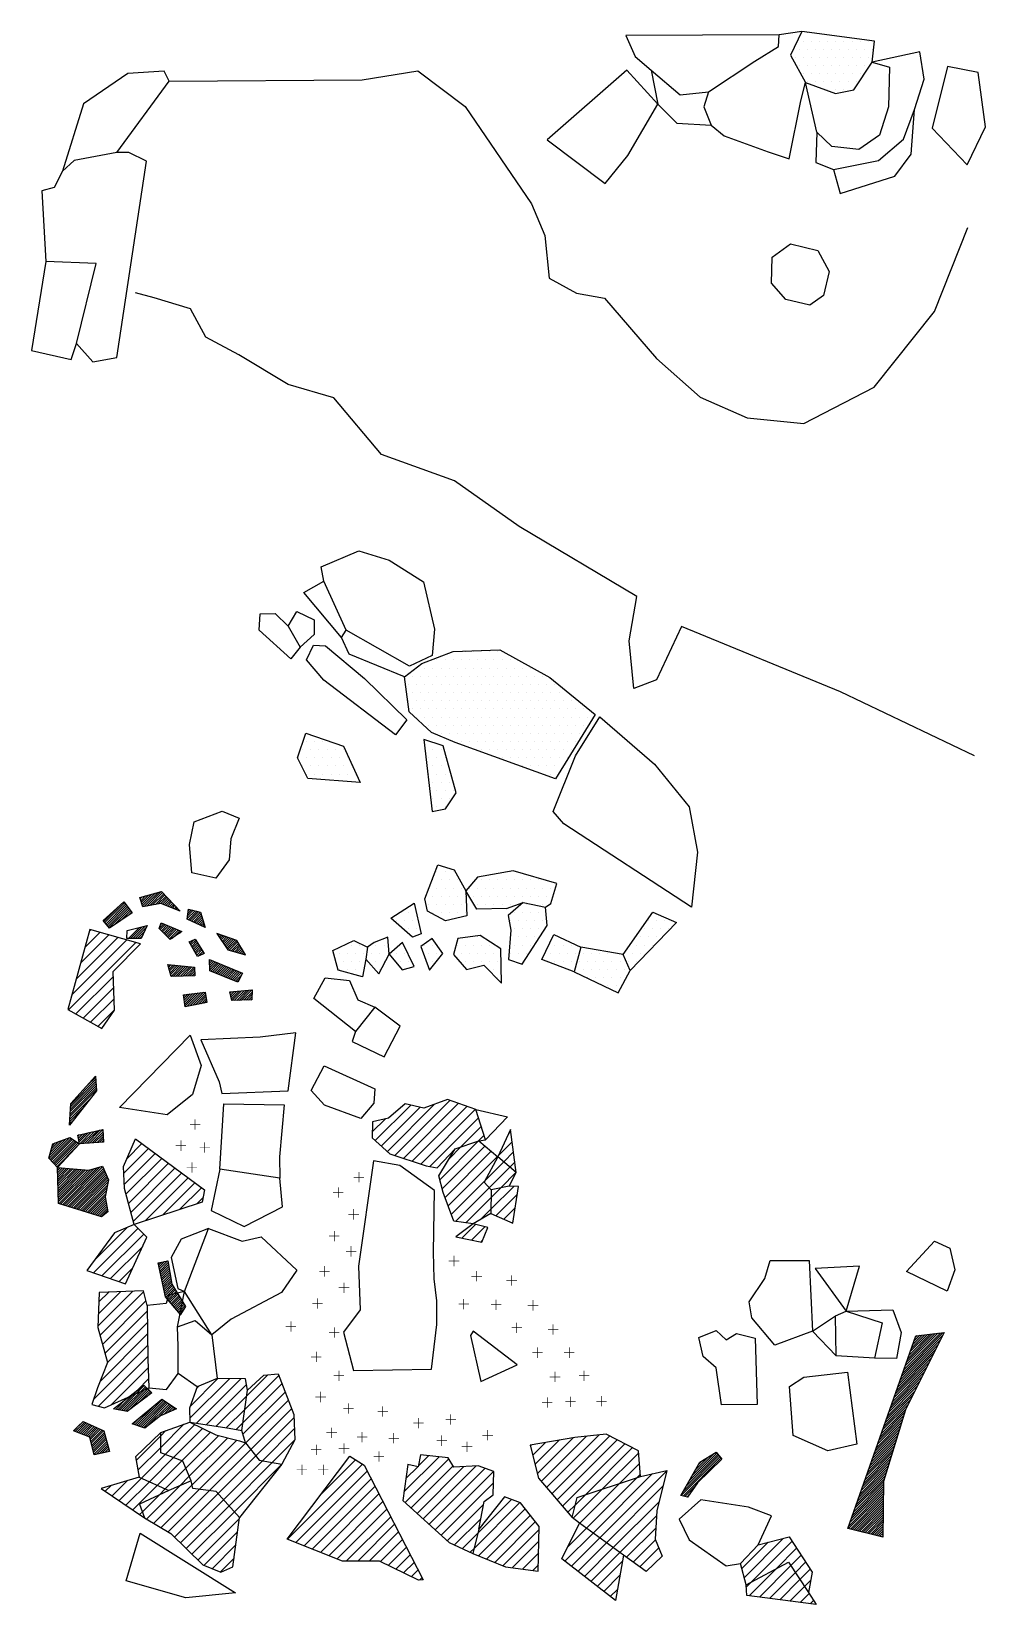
# Model space of a CAD drawing. Header units: metres. Extents: x -3.88 to -2.41, y -15.41 to -13.
import ezdxf

# ---------------------------------------------------------------- set-up
doc = ezdxf.new("R2010")
doc.units = ezdxf.units.M
doc.header["$LTSCALE"] = 25
doc.header["$MEASUREMENT"] = 0
doc.layers.get('0').update_dxf_attribs({"linetype": 'CONTINUOUS'})
for name, color, linetype in [('BEFUND', 1, 'CONTINUOUS'), ('FEUER', 1, 'CONTINUOUS'), ('KNOCHEN', 2, 'CONTINUOUS'), ('KNOCHENSCHRAFF', 2, 'CONTINUOUS'), ('STEINE', 4, 'CONTINUOUS'), ('STEINESCHRAFF', 4, 'CONTINUOUS')]:
    doc.layers.add(name, color=color, linetype=linetype)

# ---------------------------------------------------------------- blocks, each defined once
blk = doc.blocks.new('*X1')
at = {"color": 0}
for p, q in [((-376.76, -1436.36), (-374.34, -1433.94)), ((-376.6, -1436.55), (-373.59, -1433.54)), ((-376.44, -1436.75), (-373.43, -1433.74)), ((-376.28, -1436.94), (-373.28, -1433.94)), ((-371.2, -1432.92), (-370.87, -1432.6)), ((-371.11, -1433.19), (-370.39, -1432.46)), ((-371.03, -1433.45), (-369.9, -1432.33)), ((-370.94, -1433.72), (-369.41, -1432.19)), ((-370.85, -1433.99), (-368.92, -1432.06)), ((-370.6, -1434.09), (-368.44, -1431.93)), ((-370.17, -1434.01), (-367.95, -1431.79)), ((-369.73, -1433.93), (-367.75, -1431.94)), ((-369.3, -1433.85), (-367.58, -1432.13)), ((-368.86, -1433.77), (-367.4, -1432.31)), ((-368.43, -1433.68), (-367.23, -1432.49)), ((-368.02, -1433.63), (-367.06, -1432.67)), ((-367.76, -1433.73), (-366.89, -1432.85)), ((-367.51, -1433.83), (-366.71, -1433.03)), ((-367.25, -1433.93), (-366.54, -1433.21)), ((-367, -1434.02), (-366.37, -1433.39)), ((-366.74, -1434.12), (-366.2, -1433.57)), ((-366.49, -1434.22), (-366.02, -1433.75)), ((-366.24, -1434.32), (-365.85, -1433.94)), ((-376.12, -1437.13), (-373.13, -1434.14)), ((-375.96, -1437.33), (-372.97, -1434.34)), ((-375.22, -1436.95), (-372.82, -1434.54)), ((-374.12, -1436.2), (-372.67, -1434.74)), ((-373.02, -1435.45), (-372.52, -1434.94)), ((-365.98, -1434.42), (-365.68, -1434.12)), ((-365.73, -1434.52), (-365.51, -1434.3)), ((-365.47, -1434.62), (-365.33, -1434.48)), ((-365.22, -1434.72), (-365.16, -1434.66)), ((-363.96, -1435.93), (-362.75, -1434.73)), ((-363.91, -1435.53), (-363.04, -1434.66)), ((-363.85, -1435.12), (-363.32, -1434.59)), ((-363.8, -1434.72), (-363.6, -1434.52)), ((-363.8, -1436.13), (-362.47, -1434.8)), ((-363.56, -1436.24), (-362.19, -1434.87)), ((-363.32, -1436.35), (-361.93, -1434.96)), ((-363.08, -1436.47), (-361.84, -1435.23)), ((-362.84, -1436.58), (-361.76, -1435.5)), ((-362.59, -1436.69), (-361.68, -1435.78)), ((-362.35, -1436.8), (-361.6, -1436.05)), ((-362.11, -1436.91), (-361.52, -1436.32)), ((-373.01, -1438.98), (-371.32, -1437.28)), ((-372.66, -1438.98), (-370.84, -1437.16)), ((-372.3, -1438.97), (-370.37, -1437.04)), ((-371.95, -1438.97), (-370.29, -1437.31)), ((-371.6, -1438.97), (-370.59, -1437.97)), ((-371.24, -1438.97), (-370.89, -1438.62)), ((-368.3, -1437.44), (-367.58, -1436.73)), ((-368.12, -1437.62), (-367.34, -1436.84)), ((-368.06, -1436.86), (-367.83, -1436.62)), ((-367.94, -1437.8), (-367.09, -1436.94)), ((-367.77, -1437.97), (-366.84, -1437.05)), ((-367.59, -1438.15), (-366.6, -1437.16)), ((-367.41, -1438.32), (-366.35, -1437.26)), ((-367.23, -1438.5), (-366.1, -1437.37)), ((-367.06, -1438.68), (-365.86, -1437.48)), ((-366.88, -1438.85), (-365.61, -1437.58)), ((-366.7, -1439.03), (-365.36, -1437.69)), ((-366.31, -1438.99), (-365.12, -1437.8)), ((-365.18, -1438.21), (-364.87, -1437.9)), ((-361.87, -1437.02), (-361.44, -1436.59)), ((-361.63, -1437.13), (-361.36, -1436.86)), ((-361.38, -1437.25), (-361.27, -1437.14)), ((-359.33, -1438.38), (-359.25, -1438.3)), ((-359.19, -1438.59), (-358.99, -1438.39)), ((-359.05, -1438.8), (-358.73, -1438.48)), ((-358.91, -1439.01), (-358.47, -1438.57)), ((-358.76, -1439.22), (-358.2, -1438.66)), ((-358.62, -1439.43), (-357.94, -1438.75)), ((-358.48, -1439.65), (-357.68, -1438.85)), ((-363.66, -1439.52), (-363.65, -1439.51)), ((-363.53, -1439.75), (-363.01, -1439.23)), ((-363.4, -1439.97), (-362.66, -1439.23)), ((-363.27, -1440.2), (-362.53, -1439.45)), ((-363.14, -1440.42), (-362.39, -1439.67)), ((-363.02, -1440.65), (-362.25, -1439.88)), ((-362.89, -1440.87), (-362.12, -1440.1)), ((-362.76, -1441.1), (-361.98, -1440.32)), ((-362.63, -1441.32), (-361.84, -1440.54)), ((-362.5, -1441.55), (-361.71, -1440.75)), ((-362.34, -1441.74), (-361.57, -1440.97)), ((-361.7, -1441.45), (-361.43, -1441.19)), ((-358.34, -1439.86), (-357.42, -1438.94)), ((-358.19, -1440.07), (-357.15, -1439.03)), ((-358.05, -1440.28), (-356.89, -1439.12)), ((-357.91, -1440.49), (-356.63, -1439.21)), ((-357.77, -1440.7), (-356.37, -1439.3)), ((-357.51, -1440.8), (-356.24, -1439.52)), ((-357.23, -1440.87), (-356.1, -1439.74)), ((-356.96, -1440.95), (-355.97, -1439.96)), ((-356.68, -1441.03), (-355.84, -1440.18)), ((-356.4, -1441.11), (-355.7, -1440.4)), ((-356.13, -1441.18), (-355.57, -1440.62)), ((-355.85, -1441.26), (-355.43, -1440.84)), ((-355.58, -1441.34), (-355.3, -1441.06)), ((-355.3, -1441.42), (-355.17, -1441.28)), ((-366.92, -1443.14), (-366.79, -1443.01)), ((-366.85, -1443.42), (-366.47, -1443.04)), ((-366.77, -1443.69), (-366.15, -1443.07)), ((-366.69, -1443.97), (-365.82, -1443.1)), ((-366.61, -1444.25), (-365.5, -1443.13)), ((-366.54, -1444.52), (-365.18, -1443.16)), ((-366.46, -1444.8), (-364.86, -1443.19)), ((-366.12, -1444.81), (-364.53, -1443.23)), ((-365.76, -1444.8), (-364.21, -1443.26)), ((-365.39, -1444.79), (-363.89, -1443.29)), ((-365.03, -1444.78), (-363.57, -1443.32)), ((-364.67, -1444.77), (-363.25, -1443.35)), ((-364.3, -1444.76), (-362.92, -1443.38)), ((-363.94, -1444.75), (-362.83, -1443.64)), ((-360.54, -1442.41), (-360.4, -1442.27)), ((-360.53, -1442.76), (-360.15, -1442.38)), ((-360.52, -1443.1), (-359.9, -1442.48)), ((-360.51, -1443.44), (-359.65, -1442.58)), ((-360.5, -1443.78), (-359.4, -1442.69)), ((-360.36, -1444), (-359.15, -1442.79)), ((-360.11, -1444.1), (-358.9, -1442.89)), ((-359.85, -1444.2), (-358.65, -1443)), ((-359.6, -1444.3), (-358.4, -1443.1)), ((-359.35, -1444.41), (-358.15, -1443.2)), ((-359.1, -1444.51), (-357.9, -1443.3)), ((-358.85, -1444.61), (-357.65, -1443.41)), ((-358.59, -1444.71), (-357.4, -1443.51)), ((-358.34, -1444.81), (-357.14, -1443.61)), ((-358.09, -1444.91), (-356.89, -1443.72)), ((-363.57, -1444.74), (-362.81, -1443.98)), ((-363.21, -1444.73), (-362.8, -1444.32)), ((-362.84, -1444.72), (-362.79, -1444.66)), ((-357.84, -1445.01), (-356.64, -1443.82)), ((-357.59, -1445.12), (-356.39, -1443.92)), ((-357.33, -1445.22), (-356.14, -1444.03)), ((-357.08, -1445.32), (-355.89, -1444.13)), ((-356.83, -1445.42), (-355.64, -1444.23)), ((-356.58, -1445.52), (-355.65, -1444.6)), ((-356.33, -1445.62), (-356.03, -1445.33)), ((-364.53, -1447.82), (-364.3, -1447.59)), ((-364.49, -1448.13), (-363.9, -1447.54)), ((-364.45, -1448.44), (-363.5, -1447.49)), ((-364.4, -1448.75), (-363.1, -1447.44)), ((-364.36, -1449.06), (-362.69, -1447.39)), ((-364.32, -1449.37), (-362.29, -1447.34)), ((-363.99, -1449.4), (-361.89, -1447.29)), ((-363.56, -1449.32), (-361.48, -1447.24)), ((-363.13, -1449.24), (-361.18, -1447.3)), ((-362.69, -1449.16), (-361.14, -1447.61)), ((-362.26, -1449.08), (-361.09, -1447.91)), ((-361.83, -1449), (-361.04, -1448.22)), ((-361.39, -1448.92), (-360.99, -1448.52)), ((-357.38, -1447.39), (-357.17, -1447.18)), ((-357.32, -1447.68), (-356.78, -1447.14)), ((-357.25, -1447.96), (-356.4, -1447.11)), ((-357.18, -1448.25), (-356.01, -1447.07)), ((-357.11, -1448.53), (-355.62, -1447.04)), ((-356.74, -1448.51), (-355.23, -1447)), ((-356.37, -1448.5), (-354.84, -1446.97)), ((-356.01, -1448.49), (-354.45, -1446.93)), ((-355.64, -1448.47), (-354.06, -1446.89)), ((-355.27, -1448.46), (-354.02, -1447.21)), ((-354.91, -1448.45), (-354.03, -1447.58)), ((-354.54, -1448.44), (-354.05, -1447.94)), ((-354.18, -1448.42), (-354.06, -1448.31)), ((-360.96, -1448.84), (-360.94, -1448.83)), ((-381.87, -1464.45), (-378.01, -1460.59)), ((-379.41, -1461.63), (-378.03, -1460.26)), ((-381.98, -1466.33), (-377.9, -1462.24)), ((-381.95, -1465.95), (-377.92, -1461.91)), ((-381.93, -1465.57), (-377.94, -1461.58)), ((-381.91, -1465.2), (-377.97, -1461.25)), ((-381.89, -1464.82), (-377.99, -1460.92)), ((-382.02, -1467.08), (-380.04, -1465.09)), ((-382, -1466.7), (-378.68, -1463.39)), ((-382.04, -1467.45), (-381.39, -1466.8)), ((-385.18, -1472.71), (-382, -1469.53)), ((-385.09, -1472.26), (-382.55, -1469.73)), ((-385.02, -1472.9), (-381.78, -1469.67)), ((-384.95, -1471.78), (-383.12, -1469.94)), ((-384.85, -1473.09), (-381.57, -1469.81)), ((-384.82, -1471.29), (-383.68, -1470.15)), ((-384.68, -1473.27), (-381.35, -1469.94)), ((-384.51, -1473.46), (-381.14, -1470.08)), ((-384.35, -1473.64), (-380.93, -1470.22)), ((-380.74, -1469.34), (-380.51, -1469.1)), ((-380.69, -1469.63), (-380.06, -1469)), ((-380.63, -1469.93), (-379.6, -1468.9)), ((-380.57, -1470.22), (-379.14, -1468.79)), ((-380.48, -1470.49), (-378.69, -1468.69)), ((-380.1, -1470.46), (-378.23, -1468.59)), ((-379.72, -1470.43), (-377.77, -1468.49)), ((-379.34, -1470.4), (-377.32, -1468.38)), ((-378.96, -1470.38), (-376.91, -1468.32)), ((-378.58, -1470.35), (-376.9, -1468.67)), ((-378.2, -1470.32), (-376.89, -1469.01)), ((-377.82, -1470.3), (-376.88, -1469.36)), ((-377.43, -1470.27), (-376.87, -1469.7)), ((-377.05, -1470.24), (-376.86, -1470.04)), ((-384.68, -1470.8), (-384.25, -1470.37)), ((-384.18, -1473.83), (-380.71, -1470.36)), ((-384.01, -1474.02), (-380.91, -1470.92)), ((-383.88, -1474.23), (-383.81, -1474.17)), ((-383.87, -1474.58), (-383.49, -1474.2)), ((-383.86, -1474.93), (-383.16, -1474.22)), ((-383.85, -1475.27), (-382.83, -1474.25)), ((-383.85, -1475.62), (-382.51, -1474.28)), ((-383.84, -1475.97), (-382.18, -1474.31)), ((-383.83, -1476.31), (-381.85, -1474.33)), ((-383.83, -1476.66), (-381.53, -1474.36)), ((-383.82, -1477.01), (-381.2, -1474.39)), ((-383.81, -1477.35), (-380.87, -1474.41)), ((-383.8, -1477.7), (-380.55, -1474.44)), ((-383.8, -1478.05), (-380.22, -1474.47)), ((-383.79, -1478.39), (-379.89, -1474.5)), ((-383.78, -1478.74), (-379.57, -1474.52)), ((-383.78, -1479.08), (-379.24, -1474.55)), ((-383.77, -1479.43), (-378.82, -1474.49)), ((-383.68, -1479.7), (-378.32, -1474.34)), ((-383.41, -1479.78), (-377.82, -1474.19)), ((-383.14, -1479.86), (-377.32, -1474.04)), ((-382.87, -1479.94), (-376.96, -1474.03)), ((-382.6, -1480.03), (-376.85, -1474.28)), ((-382.33, -1480.11), (-376.74, -1474.53)), ((-382.05, -1480.19), (-376.63, -1474.77)), ((-381.78, -1480.27), (-376.53, -1475.02)), ((-381.51, -1480.36), (-376.42, -1475.26)), ((-381.24, -1480.44), (-376.31, -1475.51)), ((-380.97, -1480.52), (-376.2, -1475.75)), ((-380.7, -1480.61), (-376.09, -1476)), ((-380.43, -1480.69), (-376.15, -1476.41)), ((-380.16, -1480.77), (-376.23, -1476.84)), ((-379.89, -1480.85), (-376.32, -1477.28)), ((-379.62, -1480.94), (-376.4, -1477.72)), ((-379.35, -1481.02), (-376.49, -1478.16)), ((-379.08, -1481.1), (-376.57, -1478.6)), ((-378.8, -1481.18), (-376.53, -1478.91)), ((-378.53, -1481.27), (-376.48, -1479.21)), ((-378.26, -1481.35), (-376.42, -1479.51)), ((-377.99, -1481.43), (-376.37, -1479.81)), ((-377.72, -1481.52), (-376.32, -1480.11)), ((-377.45, -1481.6), (-376.26, -1480.41)), ((-377.18, -1481.68), (-376.21, -1480.71))]:
    blk.add_line(p, q, dxfattribs=at)
blk = doc.blocks.new('*X2')
at = {"color": 0}
for p, q in [((-368.4, -1488.81), (-368.34, -1488.75)), ((-368.34, -1489.1), (-367.89, -1488.65)), ((-368.28, -1489.39), (-367.44, -1488.56)), ((-368.22, -1489.69), (-367, -1488.47)), ((-368.15, -1489.98), (-366.89, -1488.71)), ((-368.09, -1490.27), (-366.84, -1489.02)), ((-368.03, -1490.57), (-366.79, -1489.32)), ((-367.97, -1490.86), (-366.74, -1489.63)), ((-367.91, -1491.15), (-366.69, -1489.93)), ((-367.85, -1491.45), (-366.64, -1490.24)), ((-367.79, -1491.74), (-366.6, -1490.54)), ((-367.73, -1492.03), (-366.55, -1490.85)), ((-367.67, -1492.33), (-366.5, -1491.15)), ((-367.61, -1492.62), (-366.45, -1491.46)), ((-367.55, -1492.91), (-366.4, -1491.76)), ((-367.49, -1493.2), (-366.34, -1492.05)), ((-367.43, -1493.5), (-366.21, -1492.27)), ((-367.37, -1493.79), (-366.07, -1492.49)), ((-367.28, -1494.06), (-365.94, -1492.71)), ((-367.12, -1494.25), (-365.81, -1492.93)), ((-366.95, -1494.44), (-365.67, -1493.15)), ((-366.79, -1494.62), (-365.54, -1493.38)), ((-366.62, -1494.81), (-365.41, -1493.6)), ((-366.46, -1495), (-365.27, -1493.82)), ((-366.3, -1495.19), (-365.14, -1494.04)), ((-366.13, -1495.38), (-365.01, -1494.26)), ((-365.97, -1495.57), (-364.87, -1494.48)), ((-365.8, -1495.76), (-364.74, -1494.7)), ((-365.64, -1495.95), (-364.61, -1494.92)), ((-365.47, -1496.14), (-364.47, -1495.14)), ((-365.31, -1496.32), (-364.34, -1495.36)), ((-365.14, -1496.51), (-364.48, -1495.85)), ((-364.98, -1496.7), (-364.97, -1496.69)), ((-254.68, -1507.32), (-248.65, -1501.29)), ((-254.48, -1506.77), (-248.3, -1500.58)), ((-254.29, -1506.22), (-247.94, -1499.87)), ((-254.1, -1505.68), (-247.92, -1499.5)), ((-253.9, -1505.13), (-248.32, -1499.55)), ((-253.71, -1504.58), (-248.72, -1499.59)), ((-253.52, -1504.04), (-249.11, -1499.63)), ((-253.33, -1503.49), (-249.51, -1499.67)), ((-253.13, -1502.94), (-249.91, -1499.72)), ((-252.94, -1502.4), (-250.3, -1499.76)), ((-252.75, -1501.85), (-250.7, -1499.8)), ((-252.55, -1501.3), (-251.09, -1499.85)), ((-252.36, -1500.76), (-251.49, -1499.89)), ((-252.17, -1500.21), (-251.89, -1499.93)), ((-255.25, -1508.95), (-249.72, -1503.42)), ((-255.06, -1508.41), (-249.37, -1502.71)), ((-254.87, -1507.86), (-249.01, -1502)), ((-256.03, -1511.14), (-251.15, -1506.26)), ((-255.83, -1510.59), (-250.79, -1505.55)), ((-255.64, -1510.05), (-250.43, -1504.84)), ((-255.45, -1509.5), (-250.08, -1504.13)), ((-374.65, -1511.33), (-371.57, -1508.24)), ((-374.35, -1511.38), (-370.58, -1507.6)), ((-374.06, -1511.44), (-370.4, -1507.78)), ((-373.76, -1511.5), (-370.22, -1507.95)), ((-373.47, -1511.55), (-370.03, -1508.12)), ((-373.04, -1511.49), (-369.85, -1508.3)), ((-371.63, -1510.43), (-369.67, -1508.47)), ((-370.22, -1509.37), (-369.49, -1508.64)), ((-256.6, -1512.78), (-252.21, -1508.39)), ((-256.41, -1512.23), (-251.86, -1507.68)), ((-256.22, -1511.69), (-251.5, -1506.97)), ((-375.24, -1511.21), (-375.01, -1510.97)), ((-374.95, -1511.27), (-373.29, -1509.61)), ((-372.01, -1513.63), (-369.17, -1510.8)), ((-371.75, -1513.72), (-367.78, -1509.76)), ((-371.48, -1513.81), (-367.57, -1509.9)), ((-371.22, -1513.9), (-367.35, -1510.04)), ((-370.95, -1513.99), (-367.14, -1510.18)), ((-370.69, -1514.08), (-366.93, -1510.32)), ((-370.05, -1513.79), (-366.71, -1510.46)), ((-368.36, -1512.46), (-366.5, -1510.6)), ((-367.58, -1512.03), (-366.29, -1510.74)), ((-366.96, -1511.76), (-366.07, -1510.88)), ((-366.34, -1511.5), (-365.86, -1511.02)), ((-365.71, -1511.23), (-365.65, -1511.16)), ((-257.38, -1514.97), (-253.64, -1511.23)), ((-257.18, -1514.42), (-253.28, -1510.52)), ((-256.99, -1513.87), (-252.93, -1509.81)), ((-256.8, -1513.33), (-252.57, -1509.1)), ((-381.41, -1514.55), (-380.4, -1513.54)), ((-381.16, -1514.65), (-379.71, -1513.2)), ((-380.9, -1514.75), (-379.47, -1513.31)), ((-380.65, -1514.85), (-379.22, -1513.42)), ((-380.4, -1514.95), (-378.98, -1513.54)), ((-380.15, -1515.06), (-378.74, -1513.65)), ((-372.27, -1513.54), (-371.2, -1512.47)), ((-258.15, -1517.15), (-254.28, -1513.28)), ((-257.95, -1516.6), (-254.13, -1512.78)), ((-257.76, -1516.06), (-253.97, -1512.27)), ((-257.57, -1515.51), (-253.82, -1511.76)), ((-379.9, -1515.16), (-378.5, -1513.76)), ((-379.65, -1515.26), (-378.26, -1513.87)), ((-379.39, -1515.36), (-378.02, -1513.98)), ((-379.14, -1515.46), (-377.78, -1514.1)), ((-378.94, -1515.61), (-377.54, -1514.21)), ((-378.86, -1515.89), (-377.29, -1514.32)), ((-378.79, -1516.17), (-377.05, -1514.43)), ((-378.71, -1516.45), (-376.81, -1514.55)), ((-378.64, -1516.73), (-376.7, -1514.79)), ((-378.56, -1517.01), (-376.63, -1515.07)), ((-378.49, -1517.29), (-376.55, -1515.35)), ((-378.42, -1517.56), (-376.47, -1515.62)), ((-378.34, -1517.84), (-376.4, -1515.9)), ((-259.11, -1519.88), (-255.05, -1515.82)), ((-258.92, -1519.34), (-254.9, -1515.32)), ((-258.73, -1518.79), (-254.74, -1514.81)), ((-258.53, -1518.24), (-254.59, -1514.3)), ((-258.34, -1517.7), (-254.44, -1513.79)), ((-378.27, -1518.12), (-376.32, -1516.18)), ((-377.97, -1518.18), (-376.24, -1516.45)), ((-377.52, -1518.08), (-376.17, -1516.73)), ((-377.07, -1517.98), (-376.09, -1517.01)), ((-376.61, -1517.88), (-376.01, -1517.28)), ((-376.16, -1517.79), (-375.94, -1517.56)), ((-288.12, -1524.5), (-282.17, -1518.55)), ((-287.77, -1523.79), (-282.34, -1518.36)), ((-287.31, -1522.98), (-282.5, -1518.17)), ((-286.84, -1522.16), (-282.66, -1517.98)), ((-286.38, -1521.34), (-283.07, -1518.03)), ((-260.08, -1522.62), (-255.82, -1518.36)), ((-259.88, -1522.07), (-255.67, -1517.85)), ((-259.69, -1521.52), (-255.51, -1517.35)), ((-259.5, -1520.98), (-255.36, -1516.84)), ((-259.3, -1520.43), (-255.21, -1516.33)), ((-287.84, -1524.57), (-282.01, -1518.74)), ((-285.92, -1520.53), (-283.99, -1518.59)), ((-285.45, -1519.71), (-284.9, -1519.16)), ((-261.04, -1525.35), (-256.59, -1520.9)), ((-260.85, -1524.8), (-256.44, -1520.39)), ((-260.65, -1524.25), (-256.28, -1519.88)), ((-260.46, -1523.71), (-256.13, -1519.38)), ((-260.27, -1523.16), (-255.98, -1518.87)), ((-287.55, -1524.64), (-285.98, -1523.06)), ((-262, -1528.08), (-257.04, -1523.11)), ((-261.81, -1527.53), (-257.03, -1522.76)), ((-261.62, -1526.99), (-257.03, -1522.4)), ((-261.43, -1526.44), (-256.9, -1521.91)), ((-261.23, -1525.89), (-256.75, -1521.41)), ((-287.27, -1524.71), (-286.79, -1524.22)), ((-262.42, -1529.56), (-257.06, -1524.19)), ((-262.39, -1529.17), (-257.05, -1523.83)), ((-262.2, -1528.63), (-257.05, -1523.47)), ((-262.14, -1529.63), (-257.06, -1524.55)), ((-261.85, -1529.7), (-257.07, -1524.91)), ((-261.57, -1529.77), (-257.07, -1525.27)), ((-261.29, -1529.84), (-257.08, -1525.63)), ((-261, -1529.9), (-257.09, -1525.99)), ((-260.72, -1529.97), (-257.09, -1526.35)), ((-260.43, -1530.04), (-257.1, -1526.71)), ((-260.15, -1530.11), (-257.1, -1527.07)), ((-259.87, -1530.18), (-257.11, -1527.43)), ((-259.58, -1530.25), (-257.11, -1527.79)), ((-259.3, -1530.32), (-257.12, -1528.14)), ((-259.01, -1530.39), (-257.13, -1528.5)), ((-258.73, -1530.46), (-257.13, -1528.86)), ((-258.45, -1530.53), (-257.14, -1529.22)), ((-258.16, -1530.6), (-257.14, -1529.58)), ((-257.88, -1530.67), (-257.15, -1529.94)), ((-257.6, -1530.74), (-257.15, -1530.3)), ((-257.31, -1530.81), (-257.16, -1530.66))]:
    blk.add_line(p, q, dxfattribs=at)
blk = doc.blocks.new('*X3')
at = {"color": 0}
for p, q in [((-381.02, -1445.22), (-374.62, -1438.82)), ((-380.36, -1442.79), (-376.01, -1438.43)), ((-379.7, -1440.36), (-377.39, -1438.05)), ((-379.04, -1437.93), (-378.77, -1437.66)), ((-382.21, -1449.95), (-371.86, -1439.59)), ((-381.68, -1447.64), (-373.24, -1439.21)), ((-381.08, -1450.58), (-375.3, -1444.8)), ((-379.94, -1451.21), (-375.25, -1446.52)), ((-378.81, -1451.84), (-375.21, -1448.24)), ((-377.67, -1452.47), (-375.16, -1449.96)), ((-335.1, -1470.01), (-329.66, -1464.57)), ((-334.17, -1470.85), (-328.22, -1464.9)), ((-333.24, -1471.68), (-325.99, -1464.43)), ((-332.08, -1472.29), (-323.63, -1463.84)), ((-330.76, -1472.74), (-322.31, -1464.29)), ((-329.44, -1473.18), (-321, -1464.75)), ((-328.11, -1473.63), (-319.69, -1465.2)), ((-335.55, -1468.69), (-333.54, -1466.68)), ((-326.72, -1474), (-319.23, -1466.51)), ((-321.95, -1470.99), (-318.82, -1467.86)), ((-325.2, -1476.01), (-319.27, -1470.08)), ((-319.27, -1470.08), (-318.4, -1469.22)), ((-316.13, -1472.25), (-314.07, -1470.19)), ((-314.62, -1468.97), (-314.28, -1468.63)), ((-373.7, -1475.02), (-369.92, -1471.23)), ((-373.65, -1476.73), (-368.9, -1471.99)), ((-373.2, -1472.75), (-370.93, -1470.48)), ((-324.81, -1477.39), (-318.26, -1470.84)), ((-324.37, -1478.72), (-317.29, -1471.64)), ((-323.89, -1480.01), (-316.32, -1472.44)), ((-323.75, -1472.8), (-321.95, -1470.99)), ((-315.37, -1473.25), (-313.86, -1471.75)), ((-373.39, -1478.24), (-367.88, -1472.74)), ((-373.01, -1479.64), (-366.87, -1473.49)), ((-372.64, -1481.03), (-365.85, -1474.24)), ((-372.27, -1482.42), (-364.84, -1475)), ((-318.24, -1476.13), (-315.37, -1473.25)), ((-317.59, -1477.24), (-314.41, -1474.07)), ((-315.82, -1477.25), (-313.46, -1474.88)), ((-314.41, -1474.07), (-313.65, -1473.31)), ((-313.46, -1474.88), (-313.44, -1474.87)), ((-370.42, -1482.34), (-363.82, -1475.75)), ((-367.78, -1481.48), (-362.81, -1476.5)), ((-365.15, -1480.61), (-361.79, -1477.25)), ((-323.41, -1481.3), (-318.24, -1476.13)), ((-322.78, -1482.43), (-317.59, -1477.24)), ((-317.34, -1480.53), (-313.84, -1477.03)), ((-317.32, -1478.74), (-315.82, -1477.25)), ((-362.51, -1479.74), (-361.57, -1478.8)), ((-321.2, -1482.62), (-317.32, -1478.74)), ((-316.59, -1481.55), (-313.26, -1478.22)), ((-318.93, -1482.12), (-317.34, -1480.53)), ((-315.36, -1482.09), (-313.6, -1480.33)), ((-378.38, -1490.31), (-371.55, -1483.48)), ((-378.31, -1488.47), (-373.21, -1483.36)), ((-377.06, -1490.75), (-370.65, -1484.35)), ((-321.79, -1484.98), (-319.67, -1482.86)), ((-320.32, -1485.28), (-318.28, -1483.24)), ((-314.13, -1482.63), (-313.94, -1482.44)), ((-375.74, -1491.2), (-370.8, -1486.26)), ((-318.85, -1485.58), (-318.61, -1485.33)), ((-374.42, -1491.65), (-372.32, -1489.55)), ((-377.7, -1498.47), (-372.35, -1493.11)), ((-377.62, -1496.62), (-374.19, -1493.19)), ((-377.53, -1494.76), (-376.03, -1493.26)), ((-377.37, -1499.9), (-370.66, -1493.19)), ((-376.99, -1501.29), (-370.31, -1494.61)), ((-376.61, -1502.68), (-370.11, -1496.18)), ((-376.23, -1504.06), (-370.09, -1497.92)), ((-378.34, -1509.72), (-370.04, -1501.41)), ((-377.36, -1506.96), (-370.06, -1499.67)), ((-377.61, -1510.75), (-370.01, -1503.15)), ((-375.64, -1510.54), (-369.96, -1504.86)), ((-355.14, -1511.26), (-349.93, -1506.05)), ((-354.84, -1509.19), (-351.6, -1505.95)), ((-371.57, -1508.24), (-369.9, -1506.57)), ((-363.58, -1512.63), (-357.5, -1506.55)), ((-363.53, -1510.81), (-359.25, -1506.53)), ((-362.56, -1513.38), (-355.75, -1506.57)), ((-362.54, -1508.06), (-362.19, -1507.7)), ((-361.04, -1513.62), (-354.86, -1507.45)), ((-355.45, -1513.33), (-349.44, -1507.33)), ((-355.42, -1515.08), (-348.95, -1508.6)), ((-359.51, -1513.86), (-354.84, -1509.19)), ((-357.98, -1514.1), (-355.14, -1511.26)), ((-354.99, -1516.42), (-348.46, -1509.88)), ((-354.21, -1517.4), (-347.97, -1511.16)), ((-368.04, -1517.09), (-364.5, -1513.55)), ((-367.36, -1518.18), (-362.78, -1513.6)), ((-356.46, -1514.34), (-355.45, -1513.33)), ((-353.43, -1518.39), (-347.6, -1512.55)), ((-371.81, -1519.09), (-368.05, -1515.33)), ((-368.05, -1515.33), (-367.24, -1514.52)), ((-366.09, -1518.67), (-361.59, -1514.17)), ((-364.81, -1519.16), (-360.4, -1514.75)), ((-364.17, -1520.29), (-359.14, -1515.26)), ((-363.65, -1521.53), (-357.75, -1515.63)), ((-363.21, -1522.86), (-356.35, -1516.01)), ((-352.42, -1519.14), (-347.53, -1514.25)), ((-350.91, -1519.4), (-347.47, -1515.96)), ((-310.57, -1519.72), (-306.84, -1515.99)), ((-310.21, -1521.13), (-304.73, -1515.65)), ((-309.62, -1522.31), (-302.72, -1515.41)), ((-308.8, -1523.26), (-300.74, -1515.2)), ((-307.99, -1524.21), (-299.12, -1515.35)), ((-307.17, -1525.16), (-297.95, -1515.94)), ((-371.54, -1520.59), (-368.04, -1517.09)), ((-370.99, -1521.81), (-367.36, -1518.18)), ((-362.11, -1523.53), (-354.99, -1516.42)), ((-360.54, -1523.73), (-354.21, -1517.4)), ((-359.23, -1524.19), (-353.43, -1518.39)), ((-330.7, -1523.94), (-325.3, -1518.55)), ((-328.46, -1519.93), (-326.9, -1518.38)), ((-311.28, -1516.89), (-311.08, -1516.69)), ((-310.92, -1518.31), (-308.96, -1516.34)), ((-306.35, -1526.11), (-296.78, -1516.54)), ((-302.83, -1524.36), (-295.61, -1517.13)), ((-300.18, -1523.48), (-294.63, -1517.92)), ((-369.78, -1522.36), (-366.09, -1518.67)), ((-368.57, -1522.92), (-364.81, -1519.16)), ((-367.35, -1523.47), (-364.17, -1520.29)), ((-358.39, -1525.12), (-352.42, -1519.14)), ((-357.55, -1526.05), (-350.91, -1519.4)), ((-356.71, -1526.98), (-349.58, -1519.84)), ((-348.56, -1531.19), (-337.04, -1519.68)), ((-347.3, -1531.7), (-336.33, -1520.74)), ((-343.38, -1524.25), (-338.12, -1518.98)), ((-330.53, -1525.54), (-323.82, -1518.83)), ((-330.42, -1521.89), (-328.58, -1520.06)), ((-330.14, -1519.84), (-330.04, -1519.74)), ((-329.6, -1526.38), (-323.15, -1519.93)), ((-328.67, -1527.22), (-321.49, -1520.03)), ((-327.75, -1528.06), (-319.61, -1519.93)), ((-326.82, -1528.9), (-318.21, -1520.3)), ((-325.89, -1529.74), (-316.91, -1520.76)), ((-300.63, -1530.99), (-290.33, -1520.7)), ((-297.53, -1522.59), (-294.52, -1519.58)), ((-376.55, -1523.83), (-375.64, -1522.92)), ((-375.5, -1524.54), (-373.12, -1522.17)), ((-374.44, -1525.26), (-370.99, -1521.81)), ((-373.39, -1525.97), (-369.78, -1522.36)), ((-372.33, -1526.68), (-368.57, -1522.92)), ((-370.21, -1528.09), (-365.1, -1522.99)), ((-369.1, -1528.75), (-363.21, -1522.86)), ((-365.1, -1522.99), (-363.65, -1521.53)), ((-346.04, -1532.21), (-335.73, -1521.9)), ((-344.77, -1532.71), (-335.13, -1523.07)), ((-324.96, -1530.58), (-316.94, -1522.55)), ((-303.71, -1528.78), (-297.53, -1522.59)), ((-302.68, -1529.51), (-294.87, -1521.7)), ((-301.66, -1530.25), (-292.52, -1521.12)), ((-299.6, -1531.73), (-290.93, -1523.06)), ((-294.87, -1521.7), (-294.41, -1521.24)), ((-370.86, -1526.98), (-368.3, -1524.42)), ((-368.3, -1524.42), (-367.35, -1523.47)), ((-367.99, -1529.41), (-362.11, -1523.53)), ((-366.88, -1530.07), (-360.54, -1523.73)), ((-365.91, -1530.87), (-359.23, -1524.19)), ((-365.02, -1531.75), (-358.39, -1525.12)), ((-343.51, -1533.22), (-334.53, -1524.24)), ((-342.25, -1533.73), (-333.93, -1525.4)), ((-319.92, -1532.61), (-312.88, -1525.57)), ((-319.35, -1530.27), (-314.17, -1525.09)), ((-304.69, -1527.98), (-300.18, -1523.48)), ((-304.36, -1525.89), (-302.83, -1524.36)), ((-298.57, -1532.47), (-291.52, -1525.43)), ((-371.28, -1527.4), (-370.86, -1526.98)), ((-364.13, -1532.62), (-357.55, -1526.05)), ((-363.24, -1533.5), (-356.71, -1526.98)), ((-362.35, -1534.38), (-355.97, -1528)), ((-340.99, -1534.23), (-333.33, -1526.57)), ((-339.57, -1534.58), (-332.73, -1527.74)), ((-324.03, -1531.42), (-318.47, -1525.86)), ((-322.91, -1532.07), (-318.89, -1528.04)), ((-319.26, -1533.72), (-312.06, -1526.51)), ((-318.01, -1534.24), (-311.28, -1527.5)), ((-305.54, -1527.06), (-304.36, -1525.89)), ((-297.54, -1533.21), (-291.92, -1527.59)), ((-361.41, -1535.2), (-356.24, -1530.03)), ((-337.79, -1534.57), (-332.12, -1528.9)), ((-336.02, -1534.57), (-331.52, -1530.07)), ((-321.7, -1532.63), (-319.35, -1530.27)), ((-316.76, -1534.76), (-310.5, -1528.49)), ((-315.52, -1535.27), (-309.93, -1529.69)), ((-305.97, -1534.57), (-301.66, -1530.25)), ((-305.54, -1532.37), (-302.68, -1529.51)), ((-303.82, -1528.88), (-303.71, -1528.78)), ((-296.51, -1533.95), (-292.03, -1529.47)), ((-360.15, -1535.71), (-356.5, -1532.07)), ((-334.32, -1534.64), (-330.92, -1531.24)), ((-333.13, -1535.21), (-330.32, -1532.4)), ((-320.5, -1533.18), (-319.92, -1532.61)), ((-314.05, -1535.58), (-309.96, -1531.49)), ((-304.98, -1535.35), (-300.63, -1530.99)), ((-303.99, -1536.12), (-299.6, -1531.73)), ((-302.99, -1536.89), (-298.57, -1532.47)), ((-295.48, -1534.69), (-292.08, -1531.28)), ((-294.45, -1535.43), (-291.56, -1532.53)), ((-278.81, -1535.69), (-274.78, -1531.66)), ((-278.44, -1537.09), (-272.4, -1531.05)), ((-277.31, -1537.73), (-271.09, -1531.51)), ((-273.52, -1535.71), (-270.4, -1532.58)), ((-358.89, -1536.22), (-356.77, -1534.11)), ((-331.94, -1535.79), (-329.72, -1533.57)), ((-330.74, -1536.36), (-329.12, -1534.74)), ((-312.49, -1535.78), (-310, -1533.3)), ((-310.92, -1535.99), (-310.04, -1535.1)), ((-302, -1537.67), (-297.54, -1533.21)), ((-301.01, -1538.44), (-297.13, -1534.57)), ((-276.11, -1540.06), (-271.28, -1535.23)), ((-271.28, -1535.23), (-269.7, -1533.66)), ((-270.58, -1536.3), (-269.01, -1534.73)), ((-329.55, -1536.93), (-328.52, -1535.9)), ((-328.3, -1537.45), (-327.92, -1537.07)), ((-300.01, -1539.22), (-297.52, -1536.73)), ((-278.12, -1538.54), (-277.31, -1537.73)), ((-277.67, -1539.86), (-273.52, -1535.71)), ((-274.55, -1540.27), (-270.58, -1536.3)), ((-272.99, -1540.47), (-269.88, -1537.37)), ((-269.88, -1537.37), (-268.31, -1535.8)), ((-269.18, -1538.44), (-268.22, -1537.48)), ((-299.02, -1539.99), (-297.91, -1538.89)), ((-271.42, -1540.68), (-269.18, -1538.44)), ((-269.86, -1540.89), (-268.48, -1539.51)), ((-268.3, -1541.09), (-267.79, -1540.58))]:
    blk.add_line(p, q, dxfattribs=at)
blk = doc.blocks.new('*X4')
at = {"color": 0}
for p, q in [((-311.875, -1433.75), (-311.875, -1433.75)), ((-331.875, -1436.25), (-331.875, -1436.25)), ((-331.25, -1435), (-331.25, -1435)), ((-330.625, -1436.25), (-330.625, -1436.25)), ((-330, -1435), (-330, -1435)), ((-329.375, -1436.25), (-329.375, -1436.25)), ((-314.375, -1436.25), (-314.375, -1436.25)), ((-313.75, -1435), (-313.75, -1435)), ((-313.125, -1436.25), (-313.125, -1436.25)), ((-312.5, -1435), (-312.5, -1435)), ((-311.875, -1436.25), (-311.875, -1436.25)), ((-311.25, -1435), (-311.25, -1435)), ((-310.625, -1436.25), (-310.625, -1436.25)), ((-310, -1435), (-310, -1435)), ((-309.375, -1436.25), (-309.375, -1436.25)), ((-293.125, -1436.25), (-293.125, -1436.25)), ((-292.5, -1435), (-292.5, -1435)), ((-291.875, -1436.25), (-291.875, -1436.25)), ((-290.625, -1436.25), (-290.625, -1436.25)), ((-330, -1437.5), (-330, -1437.5)), ((-329.375, -1438.75), (-329.375, -1438.75)), ((-328.75, -1437.5), (-328.75, -1437.5)), ((-320.625, -1438.75), (-320.625, -1438.75)), ((-319.375, -1438.75), (-319.375, -1438.75)), ((-313.75, -1437.5), (-313.75, -1437.5)), ((-313.125, -1438.75), (-313.125, -1438.75)), ((-312.5, -1437.5), (-312.5, -1437.5)), ((-311.875, -1438.75), (-311.875, -1438.75)), ((-311.25, -1437.5), (-311.25, -1437.5)), ((-310.625, -1438.75), (-310.625, -1438.75)), ((-310, -1437.5), (-310, -1437.5)), ((-294.375, -1438.75), (-294.375, -1438.75)), ((-293.75, -1437.5), (-293.75, -1437.5)), ((-293.125, -1438.75), (-293.125, -1438.75)), ((-292.5, -1437.5), (-292.5, -1437.5)), ((-291.875, -1438.75), (-291.875, -1438.75)), ((-291.25, -1437.5), (-291.25, -1437.5)), ((-290, -1437.5), (-290, -1437.5)), ((-340.625, -1441.25), (-340.625, -1441.25)), ((-339.375, -1441.25), (-339.375, -1441.25)), ((-338.75, -1440), (-338.75, -1440)), ((-338.125, -1441.25), (-338.125, -1441.25)), ((-337.5, -1440), (-337.5, -1440)), ((-336.875, -1441.25), (-336.875, -1441.25)), ((-335.625, -1441.25), (-335.625, -1441.25)), ((-335, -1440), (-335, -1440)), ((-334.375, -1441.25), (-334.375, -1441.25)), ((-333.75, -1440), (-333.75, -1440)), ((-333.125, -1441.25), (-333.125, -1441.25)), ((-331.875, -1441.25), (-331.875, -1441.25)), ((-331.25, -1440), (-331.25, -1440)), ((-330.625, -1441.25), (-330.625, -1441.25)), ((-327.5, -1440), (-327.5, -1440)), ((-326.875, -1441.25), (-326.875, -1441.25)), ((-326.25, -1440), (-326.25, -1440)), ((-325.625, -1441.25), (-325.625, -1441.25)), ((-322.5, -1440), (-322.5, -1440)), ((-321.875, -1441.25), (-321.875, -1441.25)), ((-321.25, -1440), (-321.25, -1440)), ((-320.625, -1441.25), (-320.625, -1441.25)), ((-320, -1440), (-320, -1440)), ((-319.375, -1441.25), (-319.375, -1441.25)), ((-318.75, -1440), (-318.75, -1440)), ((-318.125, -1441.25), (-318.125, -1441.25)), ((-317.5, -1440), (-317.5, -1440)), ((-316.875, -1441.25), (-316.875, -1441.25)), ((-314.375, -1441.25), (-314.375, -1441.25)), ((-313.75, -1440), (-313.75, -1440)), ((-313.125, -1441.25), (-313.125, -1441.25)), ((-312.5, -1440), (-312.5, -1440)), ((-311.875, -1441.25), (-311.875, -1441.25)), ((-311.25, -1440), (-311.25, -1440)), ((-308.125, -1441.25), (-308.125, -1441.25)), ((-307.5, -1440), (-307.5, -1440)), ((-306.875, -1441.25), (-306.875, -1441.25)), ((-306.25, -1440), (-306.25, -1440)), ((-305.625, -1441.25), (-305.625, -1441.25)), ((-305, -1440), (-305, -1440)), ((-304.375, -1441.25), (-304.375, -1441.25)), ((-303.125, -1441.25), (-303.125, -1441.25)), ((-301.875, -1441.25), (-301.875, -1441.25)), ((-300.625, -1441.25), (-300.625, -1441.25)), ((-299.375, -1441.25), (-299.375, -1441.25)), ((-298.125, -1441.25), (-298.125, -1441.25)), ((-296.875, -1441.25), (-296.875, -1441.25)), ((-295.625, -1441.25), (-295.625, -1441.25)), ((-295, -1440), (-295, -1440)), ((-294.375, -1441.25), (-294.375, -1441.25)), ((-293.75, -1440), (-293.75, -1440)), ((-292.5, -1440), (-292.5, -1440)), ((-340, -1442.5), (-340, -1442.5)), ((-338.75, -1442.5), (-338.75, -1442.5)), ((-337.5, -1442.5), (-337.5, -1442.5)), ((-335, -1442.5), (-335, -1442.5)), ((-333.75, -1442.5), (-333.75, -1442.5)), ((-331.25, -1442.5), (-331.25, -1442.5)), ((-330, -1442.5), (-330, -1442.5)), ((-326.25, -1442.5), (-326.25, -1442.5)), ((-321.25, -1442.5), (-321.25, -1442.5)), ((-320, -1442.5), (-320, -1442.5)), ((-318.75, -1442.5), (-318.75, -1442.5)), ((-317.5, -1442.5), (-317.5, -1442.5)), ((-316.25, -1442.5), (-316.25, -1442.5)), ((-313.75, -1442.5), (-313.75, -1442.5)), ((-312.5, -1442.5), (-312.5, -1442.5)), ((-308.75, -1442.5), (-308.75, -1442.5)), ((-307.5, -1442.5), (-307.5, -1442.5)), ((-306.25, -1442.5), (-306.25, -1442.5)), ((-305, -1442.5), (-305, -1442.5)), ((-303.75, -1442.5), (-303.75, -1442.5)), ((-302.5, -1442.5), (-302.5, -1442.5)), ((-301.25, -1442.5), (-301.25, -1442.5)), ((-300, -1442.5), (-300, -1442.5)), ((-298.75, -1442.5), (-298.75, -1442.5)), ((-297.5, -1442.5), (-297.5, -1442.5)), ((-296.25, -1442.5), (-296.25, -1442.5)), ((-295, -1442.5), (-295, -1442.5)), ((-340.625, -1443.75), (-340.625, -1443.75)), ((-339.375, -1443.75), (-339.375, -1443.75)), ((-338.125, -1443.75), (-338.125, -1443.75)), ((-336.875, -1443.75), (-336.875, -1443.75)), ((-334.375, -1443.75), (-334.375, -1443.75)), ((-316.875, -1443.75), (-316.875, -1443.75)), ((-316.25, -1445), (-316.25, -1445)), ((-304.375, -1443.75), (-304.375, -1443.75)), ((-303.125, -1443.75), (-303.125, -1443.75)), ((-302.5, -1445), (-302.5, -1445)), ((-301.875, -1443.75), (-301.875, -1443.75)), ((-301.25, -1445), (-301.25, -1445)), ((-300.625, -1443.75), (-300.625, -1443.75)), ((-300, -1445), (-300, -1445)), ((-299.375, -1443.75), (-299.375, -1443.75)), ((-298.75, -1445), (-298.75, -1445)), ((-298.125, -1443.75), (-298.125, -1443.75)), ((-297.5, -1445), (-297.5, -1445)), ((-296.875, -1443.75), (-296.875, -1443.75)), ((-299.375, -1446.25), (-299.375, -1446.25)), ((-298.125, -1446.25), (-298.125, -1446.25))]:
    blk.add_line(p, q, dxfattribs=at)
blk = doc.blocks.new('*X5')
at = {"color": 0}
for p, q in [((-269.375, -1301.25), (-269.375, -1301.25)), ((-268.75, -1300), (-268.75, -1300)), ((-268.125, -1301.25), (-268.125, -1301.25)), ((-266.875, -1301.25), (-266.875, -1301.25)), ((-265.625, -1301.25), (-265.625, -1301.25)), ((-264.375, -1301.25), (-264.375, -1301.25)), ((-263.125, -1301.25), (-263.125, -1301.25)), ((-261.875, -1301.25), (-261.875, -1301.25)), ((-260.625, -1301.25), (-260.625, -1301.25)), ((-259.375, -1301.25), (-259.375, -1301.25)), ((-270, -1302.5), (-270, -1302.5)), ((-268.75, -1302.5), (-268.75, -1302.5)), ((-267.5, -1302.5), (-267.5, -1302.5)), ((-266.25, -1302.5), (-266.25, -1302.5)), ((-265, -1302.5), (-265, -1302.5)), ((-263.75, -1302.5), (-263.75, -1302.5)), ((-262.5, -1302.5), (-262.5, -1302.5)), ((-261.25, -1302.5), (-261.25, -1302.5)), ((-260, -1302.5), (-260, -1302.5)), ((-258.75, -1302.5), (-258.75, -1302.5)), ((-270.625, -1303.75), (-270.625, -1303.75)), ((-270, -1305), (-270, -1305)), ((-269.375, -1303.75), (-269.375, -1303.75)), ((-268.75, -1305), (-268.75, -1305)), ((-268.125, -1303.75), (-268.125, -1303.75)), ((-267.5, -1305), (-267.5, -1305)), ((-266.875, -1303.75), (-266.875, -1303.75)), ((-266.25, -1305), (-266.25, -1305)), ((-265.625, -1303.75), (-265.625, -1303.75)), ((-265, -1305), (-265, -1305)), ((-264.375, -1303.75), (-264.375, -1303.75)), ((-263.75, -1305), (-263.75, -1305)), ((-263.125, -1303.75), (-263.125, -1303.75)), ((-262.5, -1305), (-262.5, -1305)), ((-261.875, -1303.75), (-261.875, -1303.75)), ((-261.25, -1305), (-261.25, -1305)), ((-260.625, -1303.75), (-260.625, -1303.75)), ((-260, -1305), (-260, -1305)), ((-259.375, -1303.75), (-259.375, -1303.75)), ((-269.375, -1306.25), (-269.375, -1306.25)), ((-268.75, -1307.5), (-268.75, -1307.5)), ((-268.125, -1306.25), (-268.125, -1306.25)), ((-267.5, -1307.5), (-267.5, -1307.5)), ((-266.875, -1306.25), (-266.875, -1306.25)), ((-266.25, -1307.5), (-266.25, -1307.5)), ((-265.625, -1306.25), (-265.625, -1306.25)), ((-265, -1307.5), (-265, -1307.5)), ((-264.375, -1306.25), (-264.375, -1306.25)), ((-263.75, -1307.5), (-263.75, -1307.5)), ((-263.125, -1306.25), (-263.125, -1306.25)), ((-262.5, -1307.5), (-262.5, -1307.5)), ((-261.875, -1306.25), (-261.875, -1306.25)), ((-261.25, -1307.5), (-261.25, -1307.5)), ((-260.625, -1306.25), (-260.625, -1306.25)), ((-265.625, -1308.75), (-265.625, -1308.75)), ((-264.375, -1308.75), (-264.375, -1308.75)), ((-263.125, -1308.75), (-263.125, -1308.75)), ((-261.875, -1308.75), (-261.875, -1308.75)), ((-322.5, -1395), (-322.5, -1395)), ((-321.25, -1395), (-321.25, -1395)), ((-320, -1395), (-320, -1395)), ((-318.75, -1395), (-318.75, -1395)), ((-317.5, -1395), (-317.5, -1395)), ((-316.25, -1395), (-316.25, -1395)), ((-328.75, -1397.5), (-328.75, -1397.5)), ((-327.5, -1397.5), (-327.5, -1397.5)), ((-326.25, -1397.5), (-326.25, -1397.5)), ((-325.625, -1396.25), (-325.625, -1396.25)), ((-325, -1397.5), (-325, -1397.5)), ((-324.375, -1396.25), (-324.375, -1396.25)), ((-323.75, -1397.5), (-323.75, -1397.5)), ((-323.125, -1396.25), (-323.125, -1396.25)), ((-322.5, -1397.5), (-322.5, -1397.5)), ((-321.875, -1396.25), (-321.875, -1396.25)), ((-321.25, -1397.5), (-321.25, -1397.5)), ((-320.625, -1396.25), (-320.625, -1396.25)), ((-320, -1397.5), (-320, -1397.5)), ((-319.375, -1396.25), (-319.375, -1396.25)), ((-318.75, -1397.5), (-318.75, -1397.5)), ((-318.125, -1396.25), (-318.125, -1396.25)), ((-317.5, -1397.5), (-317.5, -1397.5)), ((-316.875, -1396.25), (-316.875, -1396.25)), ((-316.25, -1397.5), (-316.25, -1397.5)), ((-315.625, -1396.25), (-315.625, -1396.25)), ((-315, -1397.5), (-315, -1397.5)), ((-314.375, -1396.25), (-314.375, -1396.25)), ((-313.75, -1397.5), (-313.75, -1397.5)), ((-312.5, -1397.5), (-312.5, -1397.5)), ((-311.25, -1397.5), (-311.25, -1397.5)), ((-330, -1400), (-330, -1400)), ((-329.375, -1398.75), (-329.375, -1398.75)), ((-328.75, -1400), (-328.75, -1400)), ((-328.125, -1398.75), (-328.125, -1398.75)), ((-327.5, -1400), (-327.5, -1400)), ((-326.875, -1398.75), (-326.875, -1398.75)), ((-326.25, -1400), (-326.25, -1400)), ((-325.625, -1398.75), (-325.625, -1398.75)), ((-325, -1400), (-325, -1400)), ((-324.375, -1398.75), (-324.375, -1398.75)), ((-323.75, -1400), (-323.75, -1400)), ((-323.125, -1398.75), (-323.125, -1398.75)), ((-322.5, -1400), (-322.5, -1400)), ((-321.875, -1398.75), (-321.875, -1398.75)), ((-321.25, -1400), (-321.25, -1400)), ((-320.625, -1398.75), (-320.625, -1398.75)), ((-320, -1400), (-320, -1400)), ((-319.375, -1398.75), (-319.375, -1398.75)), ((-318.75, -1400), (-318.75, -1400)), ((-318.125, -1398.75), (-318.125, -1398.75)), ((-317.5, -1400), (-317.5, -1400)), ((-316.875, -1398.75), (-316.875, -1398.75)), ((-316.25, -1400), (-316.25, -1400)), ((-315.625, -1398.75), (-315.625, -1398.75)), ((-315, -1400), (-315, -1400)), ((-314.375, -1398.75), (-314.375, -1398.75)), ((-313.75, -1400), (-313.75, -1400)), ((-313.125, -1398.75), (-313.125, -1398.75)), ((-312.5, -1400), (-312.5, -1400)), ((-311.875, -1398.75), (-311.875, -1398.75)), ((-311.25, -1400), (-311.25, -1400)), ((-310.625, -1398.75), (-310.625, -1398.75)), ((-310, -1400), (-310, -1400)), ((-309.375, -1398.75), (-309.375, -1398.75)), ((-308.75, -1400), (-308.75, -1400)), ((-307.5, -1400), (-307.5, -1400)), ((-330, -1402.5), (-330, -1402.5)), ((-329.375, -1401.25), (-329.375, -1401.25)), ((-328.75, -1402.5), (-328.75, -1402.5)), ((-328.125, -1401.25), (-328.125, -1401.25)), ((-327.5, -1402.5), (-327.5, -1402.5)), ((-326.875, -1401.25), (-326.875, -1401.25)), ((-326.25, -1402.5), (-326.25, -1402.5)), ((-325.625, -1401.25), (-325.625, -1401.25)), ((-325, -1402.5), (-325, -1402.5)), ((-324.375, -1401.25), (-324.375, -1401.25)), ((-323.75, -1402.5), (-323.75, -1402.5)), ((-323.125, -1401.25), (-323.125, -1401.25)), ((-322.5, -1402.5), (-322.5, -1402.5)), ((-321.875, -1401.25), (-321.875, -1401.25)), ((-321.25, -1402.5), (-321.25, -1402.5)), ((-320.625, -1401.25), (-320.625, -1401.25)), ((-320, -1402.5), (-320, -1402.5)), ((-319.375, -1401.25), (-319.375, -1401.25)), ((-318.75, -1402.5), (-318.75, -1402.5)), ((-318.125, -1401.25), (-318.125, -1401.25)), ((-317.5, -1402.5), (-317.5, -1402.5)), ((-316.875, -1401.25), (-316.875, -1401.25)), ((-316.25, -1402.5), (-316.25, -1402.5)), ((-315.625, -1401.25), (-315.625, -1401.25)), ((-315, -1402.5), (-315, -1402.5)), ((-314.375, -1401.25), (-314.375, -1401.25)), ((-313.75, -1402.5), (-313.75, -1402.5)), ((-313.125, -1401.25), (-313.125, -1401.25)), ((-312.5, -1402.5), (-312.5, -1402.5)), ((-311.875, -1401.25), (-311.875, -1401.25)), ((-311.25, -1402.5), (-311.25, -1402.5)), ((-310.625, -1401.25), (-310.625, -1401.25)), ((-310, -1402.5), (-310, -1402.5)), ((-309.375, -1401.25), (-309.375, -1401.25)), ((-308.75, -1402.5), (-308.75, -1402.5)), ((-308.125, -1401.25), (-308.125, -1401.25)), ((-307.5, -1402.5), (-307.5, -1402.5)), ((-306.875, -1401.25), (-306.875, -1401.25)), ((-306.25, -1402.5), (-306.25, -1402.5)), ((-305.625, -1401.25), (-305.625, -1401.25)), ((-305, -1402.5), (-305, -1402.5)), ((-329.375, -1403.75), (-329.375, -1403.75)), ((-328.75, -1405), (-328.75, -1405)), ((-328.125, -1403.75), (-328.125, -1403.75)), ((-327.5, -1405), (-327.5, -1405)), ((-326.875, -1403.75), (-326.875, -1403.75)), ((-326.25, -1405), (-326.25, -1405)), ((-325.625, -1403.75), (-325.625, -1403.75)), ((-325, -1405), (-325, -1405)), ((-324.375, -1403.75), (-324.375, -1403.75)), ((-323.75, -1405), (-323.75, -1405)), ((-323.125, -1403.75), (-323.125, -1403.75)), ((-322.5, -1405), (-322.5, -1405)), ((-321.875, -1403.75), (-321.875, -1403.75)), ((-321.25, -1405), (-321.25, -1405)), ((-320.625, -1403.75), (-320.625, -1403.75)), ((-320, -1405), (-320, -1405)), ((-319.375, -1403.75), (-319.375, -1403.75)), ((-318.75, -1405), (-318.75, -1405)), ((-318.125, -1403.75), (-318.125, -1403.75)), ((-317.5, -1405), (-317.5, -1405)), ((-316.875, -1403.75), (-316.875, -1403.75)), ((-316.25, -1405), (-316.25, -1405)), ((-315.625, -1403.75), (-315.625, -1403.75)), ((-315, -1405), (-315, -1405)), ((-314.375, -1403.75), (-314.375, -1403.75)), ((-313.75, -1405), (-313.75, -1405)), ((-313.125, -1403.75), (-313.125, -1403.75)), ((-312.5, -1405), (-312.5, -1405)), ((-311.875, -1403.75), (-311.875, -1403.75)), ((-311.25, -1405), (-311.25, -1405)), ((-310.625, -1403.75), (-310.625, -1403.75)), ((-310, -1405), (-310, -1405)), ((-309.375, -1403.75), (-309.375, -1403.75)), ((-308.75, -1405), (-308.75, -1405)), ((-308.125, -1403.75), (-308.125, -1403.75)), ((-307.5, -1405), (-307.5, -1405)), ((-306.875, -1403.75), (-306.875, -1403.75)), ((-306.25, -1405), (-306.25, -1405)), ((-305.625, -1403.75), (-305.625, -1403.75)), ((-305, -1405), (-305, -1405)), ((-304.375, -1403.75), (-304.375, -1403.75)), ((-303.75, -1405), (-303.75, -1405)), ((-303.125, -1403.75), (-303.125, -1403.75)), ((-302.5, -1405), (-302.5, -1405)), ((-326.875, -1406.25), (-326.875, -1406.25)), ((-325.625, -1406.25), (-325.625, -1406.25)), ((-325, -1407.5), (-325, -1407.5)), ((-324.375, -1406.25), (-324.375, -1406.25)), ((-323.75, -1407.5), (-323.75, -1407.5)), ((-323.125, -1406.25), (-323.125, -1406.25)), ((-322.5, -1407.5), (-322.5, -1407.5)), ((-321.875, -1406.25), (-321.875, -1406.25)), ((-321.25, -1407.5), (-321.25, -1407.5)), ((-320.625, -1406.25), (-320.625, -1406.25)), ((-320, -1407.5), (-320, -1407.5)), ((-319.375, -1406.25), (-319.375, -1406.25)), ((-318.75, -1407.5), (-318.75, -1407.5)), ((-318.125, -1406.25), (-318.125, -1406.25)), ((-317.5, -1407.5), (-317.5, -1407.5)), ((-316.875, -1406.25), (-316.875, -1406.25)), ((-316.25, -1407.5), (-316.25, -1407.5)), ((-315.625, -1406.25), (-315.625, -1406.25)), ((-315, -1407.5), (-315, -1407.5)), ((-314.375, -1406.25), (-314.375, -1406.25)), ((-313.75, -1407.5), (-313.75, -1407.5)), ((-313.125, -1406.25), (-313.125, -1406.25)), ((-312.5, -1407.5), (-312.5, -1407.5)), ((-311.875, -1406.25), (-311.875, -1406.25)), ((-311.25, -1407.5), (-311.25, -1407.5)), ((-310.625, -1406.25), (-310.625, -1406.25)), ((-310, -1407.5), (-310, -1407.5)), ((-309.375, -1406.25), (-309.375, -1406.25)), ((-308.75, -1407.5), (-308.75, -1407.5)), ((-308.125, -1406.25), (-308.125, -1406.25)), ((-307.5, -1407.5), (-307.5, -1407.5)), ((-306.875, -1406.25), (-306.875, -1406.25)), ((-306.25, -1407.5), (-306.25, -1407.5)), ((-305.625, -1406.25), (-305.625, -1406.25)), ((-305, -1407.5), (-305, -1407.5)), ((-304.375, -1406.25), (-304.375, -1406.25)), ((-303.75, -1407.5), (-303.75, -1407.5)), ((-303.125, -1406.25), (-303.125, -1406.25)), ((-345.625, -1408.75), (-345.625, -1408.75)), ((-344.375, -1408.75), (-344.375, -1408.75)), ((-343.125, -1408.75), (-343.125, -1408.75)), ((-326.875, -1408.75), (-326.875, -1408.75)), ((-323.125, -1408.75), (-323.125, -1408.75)), ((-321.875, -1408.75), (-321.875, -1408.75)), ((-320.625, -1408.75), (-320.625, -1408.75)), ((-319.375, -1408.75), (-319.375, -1408.75)), ((-318.125, -1408.75), (-318.125, -1408.75)), ((-316.875, -1408.75), (-316.875, -1408.75)), ((-315.625, -1408.75), (-315.625, -1408.75)), ((-314.375, -1408.75), (-314.375, -1408.75)), ((-313.125, -1408.75), (-313.125, -1408.75)), ((-311.875, -1408.75), (-311.875, -1408.75)), ((-310.625, -1408.75), (-310.625, -1408.75)), ((-309.375, -1408.75), (-309.375, -1408.75)), ((-308.125, -1408.75), (-308.125, -1408.75)), ((-306.875, -1408.75), (-306.875, -1408.75)), ((-305.625, -1408.75), (-305.625, -1408.75)), ((-304.375, -1408.75), (-304.375, -1408.75)), ((-346.875, -1411.25), (-346.875, -1411.25)), ((-346.25, -1410), (-346.25, -1410)), ((-345.625, -1411.25), (-345.625, -1411.25)), ((-345, -1410), (-345, -1410)), ((-344.375, -1411.25), (-344.375, -1411.25)), ((-343.75, -1410), (-343.75, -1410)), ((-343.125, -1411.25), (-343.125, -1411.25)), ((-342.5, -1410), (-342.5, -1410)), ((-341.875, -1411.25), (-341.875, -1411.25)), ((-341.25, -1410), (-341.25, -1410)), ((-340.625, -1411.25), (-340.625, -1411.25)), ((-340, -1410), (-340, -1410)), ((-339.375, -1411.25), (-339.375, -1411.25)), ((-326.875, -1411.25), (-326.875, -1411.25)), ((-326.25, -1410), (-326.25, -1410)), ((-325.625, -1411.25), (-325.625, -1411.25)), ((-325, -1410), (-325, -1410)), ((-324.375, -1411.25), (-324.375, -1411.25)), ((-318.75, -1410), (-318.75, -1410)), ((-317.5, -1410), (-317.5, -1410)), ((-316.25, -1410), (-316.25, -1410)), ((-315.625, -1411.25), (-315.625, -1411.25)), ((-315, -1410), (-315, -1410)), ((-314.375, -1411.25), (-314.375, -1411.25)), ((-313.75, -1410), (-313.75, -1410)), ((-313.125, -1411.25), (-313.125, -1411.25)), ((-312.5, -1410), (-312.5, -1410)), ((-311.875, -1411.25), (-311.875, -1411.25)), ((-311.25, -1410), (-311.25, -1410)), ((-310.625, -1411.25), (-310.625, -1411.25)), ((-310, -1410), (-310, -1410)), ((-309.375, -1411.25), (-309.375, -1411.25)), ((-308.75, -1410), (-308.75, -1410)), ((-308.125, -1411.25), (-308.125, -1411.25)), ((-307.5, -1410), (-307.5, -1410)), ((-306.875, -1411.25), (-306.875, -1411.25)), ((-306.25, -1410), (-306.25, -1410)), ((-305.625, -1411.25), (-305.625, -1411.25)), ((-305, -1410), (-305, -1410)), ((-346.25, -1412.5), (-346.25, -1412.5)), ((-345.625, -1413.75), (-345.625, -1413.75)), ((-345, -1412.5), (-345, -1412.5)), ((-344.375, -1413.75), (-344.375, -1413.75)), ((-343.75, -1412.5), (-343.75, -1412.5)), ((-343.125, -1413.75), (-343.125, -1413.75)), ((-342.5, -1412.5), (-342.5, -1412.5)), ((-341.875, -1413.75), (-341.875, -1413.75)), ((-341.25, -1412.5), (-341.25, -1412.5)), ((-340.625, -1413.75), (-340.625, -1413.75)), ((-340, -1412.5), (-340, -1412.5)), ((-339.375, -1413.75), (-339.375, -1413.75)), ((-338.75, -1412.5), (-338.75, -1412.5)), ((-338.125, -1413.75), (-338.125, -1413.75)), ((-326.875, -1413.75), (-326.875, -1413.75)), ((-326.25, -1412.5), (-326.25, -1412.5)), ((-325.625, -1413.75), (-325.625, -1413.75)), ((-325, -1412.5), (-325, -1412.5)), ((-324.375, -1413.75), (-324.375, -1413.75)), ((-312.5, -1412.5), (-312.5, -1412.5)), ((-311.25, -1412.5), (-311.25, -1412.5)), ((-310, -1412.5), (-310, -1412.5)), ((-309.375, -1413.75), (-309.375, -1413.75)), ((-308.75, -1412.5), (-308.75, -1412.5)), ((-308.125, -1413.75), (-308.125, -1413.75)), ((-307.5, -1412.5), (-307.5, -1412.5)), ((-306.25, -1412.5), (-306.25, -1412.5)), ((-337.5, -1415), (-337.5, -1415)), ((-326.25, -1415), (-326.25, -1415)), ((-325.625, -1416.25), (-325.625, -1416.25)), ((-325, -1415), (-325, -1415)), ((-324.375, -1416.25), (-324.375, -1416.25)), ((-323.75, -1415), (-323.75, -1415)), ((-323.125, -1416.25), (-323.125, -1416.25)), ((-326.25, -1417.5), (-326.25, -1417.5)), ((-325.625, -1418.75), (-325.625, -1418.75)), ((-325, -1417.5), (-325, -1417.5)), ((-324.375, -1418.75), (-324.375, -1418.75)), ((-323.75, -1417.5), (-323.75, -1417.5)), ((-325.625, -1428.75), (-325.625, -1428.75)), ((-324.375, -1428.75), (-324.375, -1428.75)), ((-323.125, -1428.75), (-323.125, -1428.75)), ((-314.375, -1428.75), (-314.375, -1428.75)), ((-326.25, -1430), (-326.25, -1430)), ((-325.625, -1431.25), (-325.625, -1431.25)), ((-325, -1430), (-325, -1430)), ((-324.375, -1431.25), (-324.375, -1431.25)), ((-323.75, -1430), (-323.75, -1430)), ((-323.125, -1431.25), (-323.125, -1431.25)), ((-322.5, -1430), (-322.5, -1430)), ((-321.875, -1431.25), (-321.875, -1431.25)), ((-320.625, -1431.25), (-320.625, -1431.25)), ((-319.375, -1431.25), (-319.375, -1431.25)), ((-318.75, -1430), (-318.75, -1430)), ((-318.125, -1431.25), (-318.125, -1431.25)), ((-317.5, -1430), (-317.5, -1430)), ((-316.875, -1431.25), (-316.875, -1431.25)), ((-316.25, -1430), (-316.25, -1430)), ((-315.625, -1431.25), (-315.625, -1431.25)), ((-315, -1430), (-315, -1430)), ((-314.375, -1431.25), (-314.375, -1431.25)), ((-313.75, -1430), (-313.75, -1430)), ((-313.125, -1431.25), (-313.125, -1431.25)), ((-312.5, -1430), (-312.5, -1430)), ((-311.875, -1431.25), (-311.875, -1431.25)), ((-311.25, -1430), (-311.25, -1430)), ((-310.625, -1431.25), (-310.625, -1431.25)), ((-310, -1430), (-310, -1430)), ((-309.375, -1431.25), (-309.375, -1431.25)), ((-308.125, -1431.25), (-308.125, -1431.25)), ((-326.875, -1433.75), (-326.875, -1433.75)), ((-326.25, -1432.5), (-326.25, -1432.5)), ((-325.625, -1433.75), (-325.625, -1433.75)), ((-325, -1432.5), (-325, -1432.5)), ((-324.375, -1433.75), (-324.375, -1433.75)), ((-323.75, -1432.5), (-323.75, -1432.5)), ((-323.125, -1433.75), (-323.125, -1433.75)), ((-322.5, -1432.5), (-322.5, -1432.5)), ((-321.875, -1433.75), (-321.875, -1433.75)), ((-321.25, -1432.5), (-321.25, -1432.5)), ((-320, -1432.5), (-320, -1432.5)), ((-319.375, -1433.75), (-319.375, -1433.75)), ((-318.75, -1432.5), (-318.75, -1432.5)), ((-318.125, -1433.75), (-318.125, -1433.75)), ((-317.5, -1432.5), (-317.5, -1432.5)), ((-316.875, -1433.75), (-316.875, -1433.75)), ((-316.25, -1432.5), (-316.25, -1432.5)), ((-315.625, -1433.75), (-315.625, -1433.75)), ((-315, -1432.5), (-315, -1432.5)), ((-314.375, -1433.75), (-314.375, -1433.75)), ((-313.75, -1432.5), (-313.75, -1432.5)), ((-312.5, -1432.5), (-312.5, -1432.5)), ((-311.25, -1432.5), (-311.25, -1432.5)), ((-310.625, -1433.75), (-310.625, -1433.75)), ((-310, -1432.5), (-310, -1432.5)), ((-309.375, -1433.75), (-309.375, -1433.75)), ((-308.75, -1432.5), (-308.75, -1432.5)), ((-326.25, -1435), (-326.25, -1435)), ((-325, -1435), (-325, -1435)), ((-324.375, -1436.25), (-324.375, -1436.25)), ((-323.75, -1435), (-323.75, -1435)), ((-322.5, -1435), (-322.5, -1435)), ((-321.25, -1435), (-321.25, -1435))]:
    blk.add_line(p, q, dxfattribs=at)
blk = doc.blocks.new('LB')
at = {"layer": 'FEUER', "const_width": 0.1}
for points in [[(0, 0), (0, -1.6)], [(-0.8, -0.8), (0.8, -0.8)]]:
    blk.add_lwpolyline(points, dxfattribs=at)

msp = doc.modelspace()

# ---------------------------------------------------------------- linework, layer by layer
at = {"layer": 'BEFUND'}
for points in [[(-3.6677, -13.0742), (-3.3711, -13.0721), (-3.2855, -13.0581), (-3.213, -13.113), (-3.1113, -13.2622), (-3.0908, -13.3111), (-3.0841, -13.3763), (-3.0417, -13.3996), (-2.9989, -13.4072), (-2.9192, -13.4998), (-2.8518, -13.5593), (-2.7799, -13.5908), (-2.6927, -13.5993), (-2.5848, -13.544), (-2.4922, -13.4276), (-2.441, -13.2986)], [(-2.4308, -14.1094), (-2.6364, -14.0115), (-2.8807, -13.911), (-2.9193, -13.9932), (-2.9539, -14.006), (-2.9612, -13.9331), (-2.9491, -13.8648), (-3.1302, -13.7576), (-3.2292, -13.6875), (-3.3414, -13.6469), (-3.4145, -13.5599), (-3.4849, -13.5397), (-3.5604, -13.4939), (-3.6114, -13.467), (-3.6349, -13.4237), (-3.6905, -13.4065), (-3.7191, -13.3989)]]:
    msp.add_lwpolyline(points, dxfattribs=at)
at = {"layer": 'KNOCHEN'}
for points in [[(-3.759, -14.374), (-3.7687, -14.3623), (-3.7371, -14.3337), (-3.7244, -14.3505), (-3.759, -14.374)], [(-3.7081, -14.3413), (-3.7127, -14.327), (-3.6791, -14.3178), (-3.6505, -14.3478), (-3.6805, -14.3361), (-3.7081, -14.3413)], [(-3.6377, -14.3447), (-3.6194, -14.3493), (-3.6122, -14.3732), (-3.6397, -14.3605), (-3.6377, -14.3447)], [(-3.7324, -14.3898), (-3.7319, -14.3775), (-3.7014, -14.3698), (-3.7105, -14.3897), (-3.7324, -14.3898), (-3.7319, -14.3775)], [(-3.6657, -14.3917), (-3.683, -14.3744), (-3.6795, -14.3657), (-3.6478, -14.3794), (-3.6657, -14.3917)], [(-3.5943, -14.3824), (-3.5775, -14.4073), (-3.5504, -14.4149), (-3.5637, -14.393), (-3.5943, -14.3824)], [(-3.6238, -14.4176), (-3.6366, -14.3952), (-3.6274, -14.3911), (-3.6136, -14.413), (-3.6238, -14.4176)], [(-3.6645, -14.4482), (-3.6697, -14.4299), (-3.6284, -14.4339), (-3.6278, -14.4472), (-3.6645, -14.4482)], [(-3.6049, -14.4395), (-3.6055, -14.4221), (-3.555, -14.4429), (-3.5621, -14.4567), (-3.6049, -14.4395)], [(-3.643, -14.4946), (-3.6456, -14.4762), (-3.612, -14.4721), (-3.6094, -14.4884), (-3.643, -14.4946)], [(-3.5712, -14.4853), (-3.5743, -14.472), (-3.5401, -14.4689), (-3.5406, -14.4842), (-3.5712, -14.4853)], [(-3.8206, -14.6764), (-3.8186, -14.6432), (-3.7804, -14.6014), (-3.7789, -14.6238), (-3.8206, -14.6764)], [(-3.8521, -14.7269), (-3.846, -14.705), (-3.82, -14.6952), (-3.8052, -14.7049), (-3.8388, -14.7416), (-3.8521, -14.7269)], [(-3.8052, -14.7049), (-3.8078, -14.6916), (-3.7691, -14.6829), (-3.7685, -14.7023), (-3.8052, -14.7049)], [(-3.8376, -14.7967), (-3.8388, -14.7416), (-3.7909, -14.7456), (-3.77, -14.7395), (-3.7608, -14.7604), (-3.7658, -14.7864), (-3.7617, -14.8093), (-3.7713, -14.8169), (-3.8376, -14.7967)], [(-3.6498, -14.9671), (-3.6733, -14.9401), (-3.6841, -14.8876), (-3.6693, -14.8845), (-3.6636, -14.9202)], [(-3.6636, -14.9202), (-3.6426, -14.9548), (-3.6498, -14.9671)], [(-2.6252, -15.2953), (-2.5208, -14.9995), (-2.4775, -14.9948), (-2.5369, -15.1132), (-2.5703, -15.2234), (-2.5716, -15.3085), (-2.6252, -15.2953)], [(-3.7066, -15.0752), (-3.6939, -15.0874), (-3.732, -15.116), (-3.7529, -15.112), (-3.7066, -15.0752)], [(-3.7243, -15.1349), (-3.6785, -15.0971), (-3.6561, -15.1118), (-3.681, -15.1226), (-3.705, -15.1415), (-3.7243, -15.1349)], [(-3.7824, -15.1824), (-3.7895, -15.1554), (-3.8145, -15.1453), (-3.7993, -15.131), (-3.7676, -15.1457), (-3.7589, -15.1773), (-3.7824, -15.1824)], [(-2.8816, -15.2449), (-2.8527, -15.1938), (-2.8277, -15.1785), (-2.8186, -15.1892), (-2.8562, -15.2254), (-2.8714, -15.2474), (-2.8816, -15.2449)]]:
    msp.add_lwpolyline(points, dxfattribs=at)
at = {"layer": 'STEINE'}
for points in [[(-2.966, -13.004), (-2.9517, -13.0361), (-2.9272, -13.0574), (-2.8828, -13.0951), (-2.8395, -13.0904), (-2.7682, -13.0434), (-2.7316, -13.0209), (-2.7306, -13.003), (-2.966, -13.004)], [(-2.6959, -12.9979), (-2.7306, -13.003)], [(-2.6959, -12.9979), (-2.7132, -13.0341), (-2.6902, -13.0763), (-2.6443, -13.0931), (-2.6162, -13.0874), (-2.5878, -13.045), (-2.5843, -13.0129), (-2.6959, -12.9979)], [(-2.6727, -13.1522), (-2.6746, -13.1991), (-2.6471, -13.2098), (-2.5783, -13.1959), (-2.5396, -13.1632), (-2.5229, -13.1178), (-2.5082, -13.0709), (-2.5149, -13.0291), (-2.5878, -13.045)], [(-3.748, -13.1834), (-3.6677, -13.0742), (-3.6749, -13.0589), (-3.731, -13.0626), (-3.7992, -13.1091), (-3.8311, -13.2121)], [(-2.9169, -13.1094), (-2.9644, -13.0575), (-3.087, -13.1643), (-2.9977, -13.2314), (-2.9631, -13.188), (-2.9169, -13.1094)], [(-2.9272, -13.0574), (-2.9169, -13.1094), (-2.8878, -13.1384), (-2.8353, -13.1419)], [(-2.5878, -13.045), (-2.5613, -13.0526), (-2.5627, -13.1133), (-2.5769, -13.1572), (-2.6084, -13.1791), (-2.6497, -13.1746), (-2.6727, -13.1522), (-2.6902, -13.0763)], [(-2.4721, -13.0514), (-2.4958, -13.1463), (-2.4422, -13.2028), (-2.4138, -13.1441), (-2.4252, -13.061), (-2.4721, -13.0514)], [(-2.8395, -13.0904), (-2.8466, -13.1133), (-2.8353, -13.1419), (-2.8154, -13.1581), (-2.7476, -13.1825), (-2.7154, -13.1931), (-2.6973, -13.1044), (-2.6902, -13.0763)], [(-2.6471, -13.2098), (-2.6373, -13.2465), (-2.5533, -13.2198), (-2.5279, -13.1861), (-2.5229, -13.1178)], [(-3.8096, -13.4766), (-3.7846, -13.5051), (-3.7479, -13.4984), (-3.7021, -13.1971), (-3.7292, -13.1834), (-3.748, -13.1834), (-3.8133, -13.1958), (-3.8311, -13.2121), (-3.8443, -13.2371), (-3.8631, -13.2427), (-3.8568, -13.3508)], [(-2.7206, -13.4092), (-2.7426, -13.3843), (-2.7416, -13.3445), (-2.7131, -13.3236), (-2.6713, -13.3342), (-2.6539, -13.3663), (-2.6625, -13.403), (-2.6834, -13.4178), (-2.7206, -13.4092)], [(-3.8789, -13.4874), (-3.8178, -13.5011), (-3.8096, -13.4766), (-3.7798, -13.3542), (-3.8568, -13.3508), (-3.8789, -13.4874)], [(-3.2985, -13.972), (-3.3954, -13.9166), (-3.4297, -13.8413), (-3.4339, -13.8194), (-3.3763, -13.7948), (-3.3294, -13.8095), (-3.2768, -13.8425), (-3.2599, -13.9154), (-3.2634, -13.9556), (-3.2985, -13.972)], [(-3.4026, -13.9279), (-3.4608, -13.8587), (-3.4297, -13.8413)], [(-3.4805, -13.9606), (-3.5295, -13.9169), (-3.5275, -13.8914), (-3.5046, -13.8909), (-3.4846, -13.9107), (-3.4662, -13.9428), (-3.4805, -13.9606)], [(-3.4846, -13.9107), (-3.4714, -13.8882), (-3.4449, -13.9009), (-3.4449, -13.9234), (-3.4662, -13.9428)], [(-3.3061, -13.9883), (-3.3913, -13.9533), (-3.4026, -13.9279), (-3.3954, -13.9166)], [(-3.3197, -14.0775), (-3.43, -13.9937), (-3.4565, -13.9621), (-3.4459, -13.9397), (-3.4275, -13.9407), (-3.3673, -13.991), (-3.3024, -14.0541), (-3.3197, -14.0775)], [(-3.0134, -14.0459), (-3.0744, -14.1449), (-3.2284, -14.0891), (-3.2647, -14.0739), (-3.2989, -14.0423), (-3.3061, -13.9883), (-3.2796, -13.9679), (-3.2313, -13.9494), (-3.1599, -13.9468), (-3.0829, -13.9894), (-3.0134, -14.0459)], [(-2.8656, -14.3417), (-3.0615, -14.2141), (-3.0779, -14.1948), (-3.0434, -14.1096), (-3.0063, -14.0499), (-2.9221, -14.1226), (-2.8689, -14.1878), (-2.8561, -14.2576), (-2.8656, -14.3417)], [(-3.4546, -14.1446), (-3.4705, -14.1125), (-3.4578, -14.0748), (-3.3997, -14.0945), (-3.3741, -14.1505), (-3.4546, -14.1446)], [(-3.2468, -14.0942), (-3.2764, -14.0846), (-3.2634, -14.1952), (-3.243, -14.1911), (-3.2268, -14.1666), (-3.2468, -14.0942)], [(-3.596, -14.2972), (-3.6327, -14.2892), (-3.6364, -14.2458), (-3.6293, -14.2107), (-3.586, -14.1943), (-3.56, -14.2054), (-3.5727, -14.2371), (-3.5752, -14.2692), (-3.596, -14.2972)], [(-3.2432, -14.3628), (-3.2707, -14.3481), (-3.2749, -14.3292), (-3.2551, -14.2767), (-3.2296, -14.2848), (-3.2117, -14.3169), (-3.2101, -14.3551), (-3.2432, -14.3628)], [(-3.1495, -14.3438), (-3.124, -14.3345), (-3.0893, -14.3416), (-3.0812, -14.336), (-3.0721, -14.3054), (-3.1394, -14.2862), (-3.1939, -14.296), (-3.2117, -14.3169)], [(-3.2936, -14.3879), (-3.3273, -14.3589), (-3.2912, -14.3359), (-3.2804, -14.3828), (-3.2936, -14.3879)], [(-3.1495, -14.3438), (-3.1948, -14.3449), (-3.2117, -14.3169)], [(-3.124, -14.3345), (-3.1469, -14.3545), (-3.1428, -14.3774), (-3.1462, -14.4223), (-3.1253, -14.4294), (-3.0872, -14.3702), (-3.0893, -14.3416)], [(-2.9704, -14.4143), (-2.9247, -14.3494), (-2.8885, -14.3652), (-2.9597, -14.4392)], [(-3.8229, -14.499), (-3.7709, -14.528), (-3.7516, -14.4999), (-3.7532, -14.4408), (-3.7115, -14.3979), (-3.7895, -14.3761), (-3.8229, -14.499)], [(-3.3654, -14.4217), (-3.3455, -14.4441), (-3.3297, -14.414), (-3.3318, -14.388), (-3.3527, -14.3962), (-3.3629, -14.4033)], [(-3.2309, -14.4143), (-3.2109, -14.4377), (-3.1845, -14.431), (-3.1569, -14.4585), (-3.158, -14.406), (-3.1901, -14.3851), (-3.2243, -14.3898), (-3.2309, -14.4143)], [(-3.0953, -14.4222), (-3.0765, -14.3839), (-3.0352, -14.4032), (-3.0453, -14.4409), (-3.0953, -14.4222)], [(-3.3654, -14.4217), (-3.3704, -14.4487), (-3.4077, -14.4386), (-3.4159, -14.4085), (-3.3838, -14.3932), (-3.3629, -14.4033), (-3.3654, -14.4217), (-3.3654, -14.4217)], [(-3.3297, -14.414), (-3.3098, -14.4379), (-3.291, -14.4327), (-3.3089, -14.3961), (-3.3297, -14.414)], [(-3.2808, -14.4021), (-3.2675, -14.4383), (-3.2472, -14.4128), (-3.2635, -14.3899), (-3.2808, -14.4021)], [(-3.0453, -14.4409), (-2.978, -14.4734), (-2.9597, -14.4392), (-2.9704, -14.4143), (-3.0352, -14.4032)], [(-3.3815, -14.5328), (-3.4453, -14.482), (-3.428, -14.4503), (-3.3903, -14.4543), (-3.3775, -14.4839), (-3.3515, -14.4955), (-3.3815, -14.5328)], [(-3.3815, -14.5328), (-3.3866, -14.5481), (-3.3371, -14.5715), (-3.3127, -14.5245), (-3.3515, -14.4955)], [(-3.6353, -14.5384), (-3.6184, -14.5847), (-3.6316, -14.6296), (-3.6707, -14.6608), (-3.7436, -14.6492), (-3.6353, -14.5384)], [(-3.5867, -14.628), (-3.4848, -14.6237), (-3.4727, -14.5345), (-3.5278, -14.5412), (-3.619, -14.5455), (-3.5908, -14.6097), (-3.5867, -14.628)], [(-3.4496, -14.6232), (-3.4293, -14.5854), (-3.3518, -14.6209), (-3.3532, -14.6428), (-3.3731, -14.6663), (-3.4287, -14.6455), (-3.4496, -14.6232)], [(-3.5895, -14.7442), (-3.5836, -14.6438), (-3.4909, -14.6451), (-3.4978, -14.7252), (-3.4973, -14.7578)], [(-3.1963, -14.6522), (-3.2401, -14.637), (-3.2763, -14.6503), (-3.3048, -14.6438), (-3.3308, -14.6657), (-3.3552, -14.6714), (-3.3557, -14.6959), (-3.3286, -14.7203), (-3.273, -14.739), (-3.2557, -14.742), (-3.2282, -14.7129)], [(-3.1819, -14.6991), (-3.1963, -14.6522), (-3.1478, -14.6638), (-3.1819, -14.6991)], [(-3.7214, -14.8291), (-3.7363, -14.7736), (-3.7374, -14.7399), (-3.7191, -14.6976), (-3.6134, -14.7759), (-3.617, -14.7947), (-3.7214, -14.8291)], [(-3.1735, -14.8122), (-3.2005, -14.8276), (-3.2301, -14.824), (-3.2465, -14.7797), (-3.2536, -14.7543), (-3.2282, -14.7129), (-3.1921, -14.7006), (-3.1625, -14.725), (-3.1838, -14.7638), (-3.1731, -14.7755), (-3.1735, -14.8122)], [(-3.1921, -14.7006), (-3.1819, -14.6991)], [(-3.1344, -14.7489), (-3.1432, -14.6832), (-3.1625, -14.725)], [(-3.1456, -14.7699), (-3.1344, -14.7489), (-3.1625, -14.725)], [(-3.5895, -14.7442), (-3.6032, -14.8074), (-3.5522, -14.8318), (-3.4936, -14.8016), (-3.4973, -14.7578), (-3.5895, -14.7442)], [(-3.3995, -14.9941), (-3.3846, -15.0532), (-3.2648, -15.0509), (-3.2563, -14.9826), (-3.2563, -14.9459), (-3.2605, -14.9123), (-3.2616, -14.8715), (-3.2602, -14.7767), (-3.3133, -14.7381), (-3.3536, -14.731), (-3.3767, -14.8926), (-3.374, -14.9599), (-3.3995, -14.9941)], [(-3.1735, -14.8122), (-3.1398, -14.8269), (-3.1308, -14.7708), (-3.1456, -14.7699), (-3.1731, -14.7755)], [(-3.7345, -14.9198), (-3.7015, -14.8484), (-3.7214, -14.8291), (-3.7514, -14.8419), (-3.7941, -14.8996), (-3.7345, -14.9198)], [(-3.6072, -14.835), (-3.649, -14.8514), (-3.6642, -14.8794), (-3.6539, -14.9273), (-3.6437, -14.9319)], [(-3.6018, -14.9981), (-3.6437, -14.9319), (-3.6072, -14.835), (-3.5552, -14.8542), (-3.5261, -14.8476), (-3.4715, -14.8989), (-3.4949, -14.9331), (-3.5723, -14.974), (-3.6018, -14.9981)], [(-3.2005, -14.8276), (-3.227, -14.848), (-3.1872, -14.8561), (-3.1781, -14.8336), (-3.2005, -14.8276)], [(-2.4725, -14.9311), (-2.5352, -14.9012), (-2.492, -14.8547), (-2.4685, -14.8654), (-2.4608, -14.8985), (-2.4725, -14.9311)], [(-2.6793, -14.9927), (-2.7373, -15.0142), (-2.7726, -14.972), (-2.7767, -14.9475), (-2.7528, -14.9118), (-2.7447, -14.8843), (-2.6846, -14.8841), (-2.6793, -14.9927)], [(-2.6279, -14.962), (-2.6076, -14.8926), (-2.6754, -14.8963), (-2.6279, -14.962)], [(-3.7013, -14.9534), (-3.7069, -14.9305), (-3.7747, -14.9332), (-3.7771, -14.9867), (-3.7622, -15.0407), (-3.7775, -15.0794), (-3.7861, -15.1049), (-3.7667, -15.11), (-3.6985, -15.0798)], [(-3.6548, -14.9859), (-3.6437, -14.9319), (-3.6687, -14.9375), (-3.6722, -14.9503), (-3.7013, -14.9534)], [(-3.7013, -14.9534), (-3.7001, -15.0349), (-3.6985, -15.0798), (-3.6714, -15.0823), (-3.6537, -15.0573)], [(-2.643, -15.0303), (-2.6442, -14.9692), (-2.6279, -14.962), (-2.5728, -14.9797), (-2.5844, -15.0338), (-2.643, -15.0303)], [(-2.6279, -14.962), (-2.556, -14.9598), (-2.5432, -14.9945), (-2.5508, -15.0347), (-2.5844, -15.0338)], [(-3.6246, -15.0781), (-3.6537, -15.0573), (-3.6537, -15.0155), (-3.6548, -14.9859), (-3.6273, -14.9762), (-3.6018, -14.9981), (-3.594, -15.0653)], [(-2.7647, -15.105), (-2.8192, -15.1056), (-2.8275, -15.049), (-2.8474, -15.0317), (-2.8541, -15.0022), (-2.8276, -14.9914), (-2.8123, -15.0057), (-2.796, -14.996), (-2.7674, -15.0031), (-2.7647, -15.105)], [(-2.643, -15.0303), (-2.6793, -14.9927), (-2.6442, -14.9692)], [(-3.2047, -14.9993), (-3.1888, -15.0696), (-3.1333, -15.044), (-3.2007, -14.9927), (-3.2047, -14.9993)], [(-3.55, -15.1641), (-3.5561, -15.1448), (-3.5471, -15.0831), (-3.5222, -15.0601), (-3.5002, -15.058), (-3.4762, -15.1206), (-3.4746, -15.1594), (-3.4944, -15.1966)], [(-2.6117, -15.1658), (-2.656, -15.1761), (-2.709, -15.1528), (-2.7148, -15.0774), (-2.6929, -15.063), (-2.6256, -15.0553), (-2.6117, -15.1658)], [(-3.5471, -15.0831), (-3.5502, -15.0657), (-3.594, -15.0653), (-3.6246, -15.0781), (-3.6362, -15.1108), (-3.6357, -15.1322), (-3.5755, -15.1417), (-3.5561, -15.1448)], [(-3.55, -15.1641), (-3.529, -15.1906), (-3.4944, -15.1966), (-3.5594, -15.2783), (-3.5952, -15.2386), (-3.6309, -15.2341), (-3.6335, -15.2224), (-3.6463, -15.1923), (-3.6804, -15.1791), (-3.6805, -15.1481), (-3.6357, -15.1322), (-3.5959, -15.1515), (-3.5597, -15.1611), (-3.55, -15.1641)], [(-3.6804, -15.1791), (-3.6805, -15.1481), (-3.7192, -15.1853), (-3.7135, -15.2164), (-3.6681, -15.2372)], [(-2.9439, -15.2154), (-2.9465, -15.1762), (-2.9965, -15.1508), (-3.0444, -15.156), (-3.1132, -15.1673), (-3.1003, -15.2183), (-3.0487, -15.2783)], [(-3.2845, -15.3746), (-3.3447, -15.3457), (-3.4013, -15.3458), (-3.486, -15.3118), (-3.3899, -15.1842), (-3.368, -15.1984), (-3.2774, -15.3741), (-3.2845, -15.3746)], [(-3.1931, -15.1991), (-3.2303, -15.2012), (-3.239, -15.1869), (-3.2813, -15.1824), (-3.2849, -15.2008), (-3.3012, -15.1973), (-3.3087, -15.2523), (-3.2373, -15.3169), (-3.201, -15.3337)], [(-3.1919, -15.2964), (-3.1839, -15.2541), (-3.1701, -15.2439), (-3.1687, -15.2077), (-3.1931, -15.1991)], [(-2.9105, -15.3377), (-2.9349, -15.3612), (-2.9696, -15.3363), (-3.0375, -15.2875), (-3.0487, -15.2783), (-3.0407, -15.2477), (-2.9439, -15.2154), (-2.9031, -15.2062), (-2.9188, -15.2684), (-2.9213, -15.3117), (-2.9105, -15.3377)], [(-3.7135, -15.2164), (-3.7721, -15.2339), (-3.7052, -15.2791)], [(-3.6335, -15.2224), (-3.6681, -15.2372), (-3.7129, -15.2582), (-3.7052, -15.2791), (-3.6649, -15.303), (-3.6159, -15.3513), (-3.5883, -15.3624), (-3.5695, -15.3543), (-3.5594, -15.2783)], [(-3.1006, -15.361), (-3.0992, -15.2922), (-3.1278, -15.256), (-3.1523, -15.2469), (-3.1919, -15.2964), (-3.201, -15.3337), (-3.151, -15.3545), (-3.1006, -15.361)], [(-2.8841, -15.2811), (-2.8688, -15.3126), (-2.8121, -15.3528), (-2.7902, -15.3492), (-2.7632, -15.3206), (-2.7424, -15.2762), (-2.7776, -15.2625), (-2.851, -15.2514), (-2.8841, -15.2811)], [(-3.7336, -15.3755), (-3.7118, -15.3025), (-3.5658, -15.394), (-3.6418, -15.4018), (-3.7336, -15.3755)], [(-2.9696, -15.3363), (-2.9822, -15.4061), (-3.0644, -15.3421), (-3.0375, -15.2875)], [(-2.7632, -15.3206), (-2.7154, -15.3082), (-2.6801, -15.3627), (-2.6856, -15.3938)], [(-2.7815, -15.3818), (-2.7902, -15.3492)], [(-2.7804, -15.3981), (-2.7815, -15.3818), (-2.7163, -15.347), (-2.6856, -15.3938), (-2.6739, -15.4121), (-2.7804, -15.3981)]]:
    msp.add_lwpolyline(points, dxfattribs=at)

# ---------------------------------------------------------------- block references
at = {"layer": 'FEUER', "xscale": 0.01, "yscale": 0.01, "zscale": 0.01}
for name, p in [('*X3', (0, 0)), ('LB', (-3.6276, -14.6673)), ('LB', (-3.6495, -14.6999)), ('LB', (-3.6127, -14.7027)), ('LB', (-3.6326, -14.7334)), ('LB', (-3.3761, -14.7483)), ('LB', (-3.4079, -14.7716)), ('LB', (-3.3841, -14.8052)), ('LB', (-3.4139, -14.8387)), ('LB', (-3.3881, -14.862)), ('LB', (-3.4288, -14.8927)), ('LB', (-3.23, -14.8769)), ('LB', (-3.399, -14.9179)), ('LB', (-3.1952, -14.9002)), ('LB', (-3.1415, -14.9067)), ('LB', (-3.4397, -14.9421)), ('LB', (-3.2151, -14.943)), ('LB', (-3.1654, -14.944)), ('LB', (-3.1087, -14.9449)), ('LB', (-3.4805, -14.9775)), ('LB', (-3.4139, -14.9868)), ('LB', (-3.1336, -14.9794)), ('LB', (-3.0779, -14.9822)), ('LB', (-3.4417, -15.0241)), ('LB', (-3.1018, -15.0176)), ('LB', (-3.0531, -15.0176)), ('LB', (-3.4069, -15.053)), ('LB', (-3.075, -15.0548)), ('LB', (-3.0302, -15.053)), ('LB', (-3.4348, -15.0856)), ('LB', (-3.392, -15.1033)), ('LB', (-3.3394, -15.1079)), ('LB', (-3.0869, -15.094)), ('LB', (-3.0511, -15.093)), ('LB', (-3.0034, -15.0921)), ('LB', (-3.2847, -15.1256)), ('LB', (-3.235, -15.1201)), ('LB', (-3.4179, -15.1406)), ('LB', (-3.3712, -15.1471)), ('LB', (-3.3225, -15.1489)), ('LB', (-3.2489, -15.1527)), ('LB', (-3.2101, -15.162)), ('LB', (-3.1783, -15.1443)), ('LB', (-3.4417, -15.1666)), ('LB', (-3.399, -15.1648)), ('LB', (-3.3453, -15.1769)), ('LB', (-3.4636, -15.1974)), ('LB', (-3.4308, -15.1974))]:
    msp.add_blockref(name, p, dxfattribs=at)
at = {"layer": 'KNOCHENSCHRAFF', "xscale": 0.01, "yscale": 0.01, "zscale": 0.01}
for name in ['*X1', '*X2']:
    msp.add_blockref(name, (0, 0), dxfattribs=at)
at = {"layer": 'STEINESCHRAFF', "xscale": 0.01, "yscale": 0.01, "zscale": 0.01}
for name in ['*X5', '*X4']:
    msp.add_blockref(name, (0, 0), dxfattribs=at)

doc.saveas('drawing.dxf')
